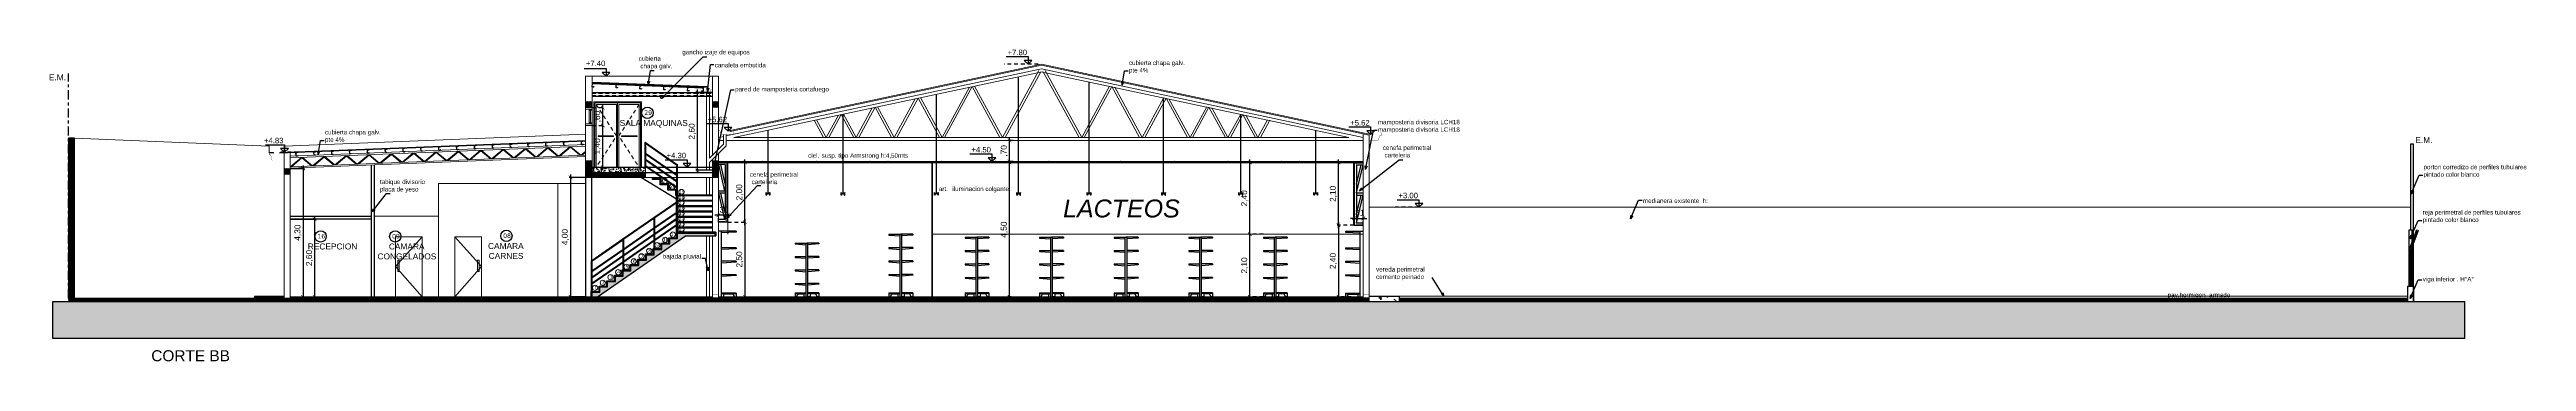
# Model space of a CAD drawing. Header units: metres. Extents: x 1093 to 1459, y -137 to 62.
# Drawn here: x 1257.9 to 1341, y -76.6 to -66.2 of the extents above; entities that cross this region are included whole.
import ezdxf

# ---------------------------------------------------------------- set-up
doc = ezdxf.new("R2010")
doc.units = ezdxf.units.M
doc.header["$LTSCALE"] = 0.508
doc.header["$PDMODE"] = 1
doc.header["$PDSIZE"] = -2
for name, pattern in [('ACAD_ISO10W100', [18, 12, -3, 0, -3]), ('HIDDEN', [0.375, 0.25, -0.125]), ('HIDDEN2', [0.1875, 0.125, -0.0625])]:
    doc.linetypes.add(name, pattern=pattern)
doc.layers.get('0').update_dxf_attribs({"color": 9})
doc.layers.get('Defpoints').update_dxf_attribs({"color": 9})
for name, color, linetype in [('1-EJES', 9, 'ACAD_ISO10W100'), ('2-texto', 9, 'Continuous'), ('3-muros', 9, 'Continuous'), ('3-tabiques', 9, 'Continuous'), ('3-VISTA', 9, 'Continuous'), ('4-carpinterias', 9, 'Continuous'), ('7-artef', 9, 'Continuous'), ('8-cotas-100', 9, 'Continuous'), ('9-Hatch', 9, 'Continuous'), ('9-Hatch existente', 9, 'Continuous'), ('Estructura', 9, 'HIDDEN2'), ('estructura metlaica', 9, 'Continuous'), ('Iluminacion', 9, 'Continuous'), ('Metálica', 9, 'Continuous')]:
    doc.layers.add(name, color=color, linetype=linetype)
doc.styles.add('swiss', font='swissel.ttf')
doc.dimstyles.new('dim-100', dxfattribs={"dimtxt": 0.2, "dimasz": 0.12, "dimexe": 0.05, "dimexo": 0, "dimgap": 0.05, "dimtad": 1, "dimzin": 4, "dimtxsty": 'swiss', "dimblk": 'ARCHTICK', "dimcen": 0.5, "dimdle": 0.1, "dimclrd": 256, "dimclre": 252, "dimclrt": 256, "dimadec": 0, "dimazin": 0, "dimtfac": 1, "dimtix": 1, "dimtmove": 2, "dimatfit": 3, "dimldrblk": 'OPEN30', "dimfxl": 0.05, "dimtolj": 1, "dimtzin": 0, "dimarcsym": 0})

# ---------------------------------------------------------------- blocks, each defined once
blk = doc.blocks.new('*U233')
at = {"layer": '3-tabiques', "color": 3}
blk.add_lwpolyline([(-0.002, 0.019), (0.002, 0.019), (0.002, 0.011), (-0.002, 0.011)], close=True, dxfattribs=at)
for points in [[(0, -0.019), (0, 0.011)], [(-0.007, -0.019), (-0.007, -0.018), (-0.004, -0.018)], [(-0.007, -0.019), (0.007, -0.019)], [(0.007, -0.019), (0.007, -0.018), (0.004, -0.018)]]:
    blk.add_lwpolyline(points, dxfattribs=at)
blk = doc.blocks.new('*U234')
at = {"layer": '3-tabiques', "color": 0, "linetype": 'ByBlock', "lineweight": -2}
for p in [(-20.4, 0), (-19.8, 0), (-19.2, 0), (-18.6, 0), (-18, 0), (-17.4, 0), (-16.8, 0), (-16.2, 0), (-15.6, 0), (-15, 0), (-14.4, 0), (-13.8, 0), (-13.2, 0), (-12.6, 0), (-12, 0), (-11.4, 0), (-10.8, 0), (-10.2, 0), (-9.6, 0), (-9, 0), (-8.4, 0), (-7.8, 0), (-7.2, 0), (-6.6, 0), (-6, 0), (-5.4, 0), (-4.8, 0), (-4.2, 0), (-3.6, 0), (-3, 0), (-2.4, 0), (-1.8, 0), (-1.2, 0), (-0.6, 0), (0, 0)]:
    blk.add_blockref('*U233', p, dxfattribs=at)
blk = doc.blocks.new('_ARCHTICK')
at = {"color": 0, "linetype": 'ByBlock', "const_width": 0.15}
blk.add_lwpolyline([(-0.5, -0.5), (0.5, 0.5)], dxfattribs=at)
blk = doc.blocks.new('_Open30')
at = {"color": 0, "linetype": 'ByBlock', "lineweight": -2}
for p, q in [((-1, 0.27), (0, 0)), ((0, 0), (-1, -0.27)), ((0, 0), (-1, 0))]:
    blk.add_line(p, q, dxfattribs=at)
blk = doc.blocks.new('*D285')
at = {"layer": '3-muros', "color": 252, "lineweight": -2, "transparency": 16777216}
for p, q in [((1290.169, -69.948), (1290.063, -69.948)), ((1290.169, -74.448), (1290.063, -74.448))]:
    blk.add_line(p, q, dxfattribs=at)
at = {"layer": '3-muros', "lineweight": -2, "transparency": 16777216}
blk.add_line((1290.113, -74.548), (1290.113, -69.848), dxfattribs=at)
at = {"layer": 'Defpoints', "color": 0, "transparency": 16777216}
for p in [(1290.113, -69.948), (1290.169, -69.948), (1290.169, -74.448)]:
    blk.add_point(p, dxfattribs=at)
at = {"layer": '3-muros', "lineweight": -2, "transparency": 16777216, "xscale": 0.12, "yscale": 0.12, "zscale": 0.12}
for p, rotation in [((1290.113, -69.948), 90), ((1290.113, -74.448), 270)]:
    blk.add_blockref('_ARCHTICK', p, dxfattribs=dict(at, rotation=rotation))
at = {"layer": '3-muros', "lineweight": 0, "transparency": 16777216, "insert": (1289.941, -72.198), "char_height": 0.2, "attachment_point": 5, "rotation": 90, "style": 'swiss'}
blk.add_mtext('\\A1;4,50', dxfattribs=at)
blk = doc.blocks.new('Lampara')
for points in [[(-0.12, 0), (-0.12, -0.25)], [(-0.12, 0), (0.12, 0)], [(0.12, 0), (0.12, -0.25)], [(-0.12, -0.25), (-0.65, -0.9), (-0.65, 0), (-0.59, -0.06)], [(-0.52, -0.9), (-0.6, -0.84)], [(-0.12, -0.25), (0.12, -0.25)], [(0.1, -0.25), (0.1, -0.12), (-0.1, -0.12), (-0.1, -0.25)], [(-0.08, -0.22), (0.08, -0.22)], [(0.12, -0.25), (0.64, -0.9), (0.64, 0), (0.59, -0.06)], [(0.52, -0.9), (0.6, -0.84)]]:
    blk.add_lwpolyline(points)
for points in [[(0.52, -0.9), (0.2, -0.34, 0.258271), (0.03, -0.25), (-0.03, -0.25, 0.258271), (-0.2, -0.34), (-0.52, -0.9)], [(-0.08, -0.22), (-0.08, -0.38, 0.414214), (-0.01, -0.45), (0.01, -0.45, 0.414214), (0.08, -0.38), (0.08, -0.22)]]:
    blk.add_lwpolyline(points, format="xyb")
blk = doc.blocks.new('C120x50x15x2')
for p, q in [((-0.025, 0.004), (-0.025, 0.116)), ((-0.023, 0.004), (-0.023, 0.116)), ((-0.021, 0.12), (0.021, 0.12)), ((-0.021, 0.118), (0.021, 0.118)), ((0.021, 0.002), (-0.021, 0.002)), ((0.021, 0), (-0.021, 0)), ((0.023, 0.116), (0.023, 0.105)), ((0.025, 0.105), (0.023, 0.105)), ((0.023, 0.015), (0.023, 0.004)), ((0.025, 0.015), (0.023, 0.015)), ((0.025, 0.116), (0.025, 0.105)), ((0.025, 0.015), (0.025, 0.004))]:
    blk.add_line(p, q)
for centre, radius, start, end in [((-0.021, 0.116), 0.004, 90, 180), ((-0.021, 0.004), 0.004, 180, 270), ((-0.021, 0.116), 0.002, 90, 180), ((-0.021, 0.004), 0.002, 180, 270), ((0.021, 0.116), 0.004, 0, 90), ((0.021, 0.116), 0.002, 0, 90), ((0.021, 0.004), 0.004, 270, 0), ((0.021, 0.004), 0.002, 270, 0)]:
    blk.add_arc(centre, radius, start, end)
blk = doc.blocks.new('*D408')
at = {"layer": '8-cotas-100', "color": 252, "lineweight": -2, "transparency": 16777216}
for p, q in [((1266, -70.148), (1266.483, -70.148)), ((1265.999, -74.448), (1266.483, -74.448))]:
    blk.add_line(p, q, dxfattribs=at)
at = {"layer": '8-cotas-100', "lineweight": -2, "transparency": 16777216}
blk.add_line((1266.433, -70.048), (1266.433, -74.548), dxfattribs=at)
at = {"layer": 'Defpoints', "color": 0, "transparency": 16777216}
for p in [(1266, -70.148), (1265.999, -74.448), (1266.433, -74.448)]:
    blk.add_point(p, dxfattribs=at)
at = {"layer": '8-cotas-100', "lineweight": -2, "transparency": 16777216, "xscale": 0.12, "yscale": 0.12, "zscale": 0.12}
for p, rotation in [((1266.433, -70.148), 90), ((1266.433, -74.448), 270)]:
    blk.add_blockref('_ARCHTICK', p, dxfattribs=dict(at, rotation=rotation))
at = {"layer": '8-cotas-100', "transparency": 16777216, "insert": (1266.262, -72.298), "char_height": 0.2, "attachment_point": 5, "rotation": 90, "style": 'swiss'}
blk.add_mtext('\\A1;4,30', dxfattribs=at)
blk = doc.blocks.new('*D412')
at = {"layer": '8-cotas-100', "color": 252, "lineweight": -2, "transparency": 16777216}
for p, q in [((1280.147, -67.608), (1279.603, -67.608)), ((1280.147, -70.208), (1279.603, -70.208))]:
    blk.add_line(p, q, dxfattribs=at)
at = {"layer": '8-cotas-100', "lineweight": -2, "transparency": 16777216}
blk.add_line((1279.653, -70.308), (1279.653, -67.508), dxfattribs=at)
at = {"layer": 'Defpoints', "color": 0, "transparency": 16777216}
for p in [(1279.653, -67.608), (1280.147, -67.608), (1280.147, -70.208)]:
    blk.add_point(p, dxfattribs=at)
at = {"layer": '8-cotas-100', "lineweight": -2, "transparency": 16777216, "xscale": 0.12, "yscale": 0.12, "zscale": 0.12}
for p, rotation in [((1279.653, -67.608), 90), ((1279.653, -70.208), 270)]:
    blk.add_blockref('_ARCHTICK', p, dxfattribs=dict(at, rotation=rotation))
at = {"layer": '8-cotas-100', "transparency": 16777216, "insert": (1279.481, -68.908), "char_height": 0.2, "attachment_point": 5, "rotation": 90, "style": 'swiss'}
blk.add_mtext('\\A1;2,60', dxfattribs=at)
blk = doc.blocks.new('*D413')
at = {"layer": '8-cotas-100', "color": 252, "lineweight": -2, "transparency": 16777216}
for p, q in [((1275.904, -70.448), (1275.347, -70.448)), ((1275.904, -74.448), (1275.347, -74.448))]:
    blk.add_line(p, q, dxfattribs=at)
at = {"layer": '8-cotas-100', "lineweight": -2, "transparency": 16777216}
blk.add_line((1275.397, -70.348), (1275.397, -74.548), dxfattribs=at)
at = {"layer": 'Defpoints', "color": 0, "transparency": 16777216}
for p in [(1275.904, -70.448), (1275.397, -74.448), (1275.904, -74.448)]:
    blk.add_point(p, dxfattribs=at)
at = {"layer": '8-cotas-100', "lineweight": -2, "transparency": 16777216, "xscale": 0.12, "yscale": 0.12, "zscale": 0.12}
for p, rotation in [((1275.397, -70.448), 90), ((1275.397, -74.448), 270)]:
    blk.add_blockref('_ARCHTICK', p, dxfattribs=dict(at, rotation=rotation))
at = {"layer": '8-cotas-100', "transparency": 16777216, "insert": (1275.225, -72.448), "char_height": 0.2, "attachment_point": 5, "rotation": 90, "style": 'swiss'}
blk.add_mtext('\\A1;4,00', dxfattribs=at)
blk = doc.blocks.new('*D414')
at = {"layer": '8-cotas-100', "color": 252, "lineweight": -2, "transparency": 16777216}
for p, q in [((1265.999, -71.848), (1266.872, -71.848)), ((1265.999, -74.448), (1266.872, -74.448))]:
    blk.add_line(p, q, dxfattribs=at)
at = {"layer": '8-cotas-100', "lineweight": -2, "transparency": 16777216}
blk.add_line((1266.822, -74.548), (1266.822, -71.748), dxfattribs=at)
at = {"layer": 'Defpoints', "color": 0, "transparency": 16777216}
for p in [(1265.999, -71.848), (1266.822, -71.848), (1265.999, -74.448)]:
    blk.add_point(p, dxfattribs=at)
at = {"layer": '8-cotas-100', "lineweight": -2, "transparency": 16777216, "xscale": 0.12, "yscale": 0.12, "zscale": 0.12}
for p, rotation in [((1266.822, -71.848), 90), ((1266.822, -74.448), 270)]:
    blk.add_blockref('_ARCHTICK', p, dxfattribs=dict(at, rotation=rotation))
at = {"layer": '8-cotas-100', "transparency": 16777216, "insert": (1266.651, -73.148), "char_height": 0.2, "attachment_point": 5, "rotation": 90, "style": 'swiss'}
blk.add_mtext('\\A1;2,60', dxfattribs=at)
blk = doc.blocks.new('*D464')
at = {"layer": '3-muros', "color": 252, "linetype": 'HIDDEN', "lineweight": -2, "transparency": 16777216}
for p, q in [((1290.237, -69.208), (1290.063, -69.208)), ((1290.237, -69.911), (1290.063, -69.911))]:
    blk.add_line(p, q, dxfattribs=at)
at = {"layer": '3-muros', "lineweight": -2, "transparency": 16777216}
blk.add_line((1290.113, -70.011), (1290.113, -69.108), dxfattribs=at)
at = {"layer": 'Defpoints', "color": 0, "transparency": 16777216}
for p in [(1290.113, -69.208), (1290.237, -69.208), (1290.237, -69.911)]:
    blk.add_point(p, dxfattribs=at)
at = {"layer": '3-muros', "lineweight": -2, "transparency": 16777216, "xscale": 0.12, "yscale": 0.12, "zscale": 0.12}
for p, rotation in [((1290.113, -69.208), 90), ((1290.113, -69.911), 270)]:
    blk.add_blockref('_ARCHTICK', p, dxfattribs=dict(at, rotation=rotation))
at = {"layer": '3-muros', "transparency": 16777216, "insert": (1289.941, -69.56), "char_height": 0.2, "attachment_point": 5, "rotation": 90, "style": 'swiss'}
blk.add_mtext('\\A1;,70', dxfattribs=at)
blk = doc.blocks.new('*D502')
at = {"layer": '8-cotas-100', "color": 252, "linetype": 'HIDDEN', "lineweight": -2, "transparency": 16777216}
for p, q in [((1276.124, -68.709), (1276.532, -68.709)), ((1276.124, -70.108), (1276.532, -70.108))]:
    blk.add_line(p, q, dxfattribs=at)
at = {"layer": '8-cotas-100', "lineweight": -2, "transparency": 16777216}
blk.add_line((1276.482, -70.208), (1276.482, -68.609), dxfattribs=at)
at = {"layer": 'Defpoints', "color": 0, "transparency": 16777216}
for p in [(1276.124, -68.709), (1276.482, -68.709), (1276.124, -70.108)]:
    blk.add_point(p, dxfattribs=at)
at = {"layer": '8-cotas-100', "lineweight": -2, "transparency": 16777216, "xscale": 0.12, "yscale": 0.12, "zscale": 0.12}
for p, rotation in [((1276.482, -68.709), 90), ((1276.482, -70.108), 270)]:
    blk.add_blockref('_ARCHTICK', p, dxfattribs=dict(at, rotation=rotation))
at = {"layer": '8-cotas-100', "transparency": 16777216, "insert": (1276.31, -69.408), "char_height": 0.2, "attachment_point": 5, "rotation": 90, "style": 'swiss'}
blk.add_mtext('\\A1;1,40', dxfattribs=at)
blk = doc.blocks.new('*D503')
at = {"layer": '8-cotas-100', "lineweight": -2, "transparency": 16777216}
blk.add_line((1276.482, -68.809), (1276.482, -68.009), dxfattribs=at)
at = {"layer": '8-cotas-100', "color": 252, "linetype": 'HIDDEN', "lineweight": -2, "transparency": 16777216}
for p, q in [((1276.114, -68.109), (1276.532, -68.109)), ((1276.124, -68.709), (1276.532, -68.709))]:
    blk.add_line(p, q, dxfattribs=at)
at = {"layer": 'Defpoints', "color": 0, "transparency": 16777216}
for p in [(1276.114, -68.109), (1276.124, -68.709), (1276.482, -68.109)]:
    blk.add_point(p, dxfattribs=at)
at = {"layer": '8-cotas-100', "lineweight": -2, "transparency": 16777216, "xscale": 0.12, "yscale": 0.12, "zscale": 0.12}
for p, rotation in [((1276.482, -68.109), 90), ((1276.482, -68.709), 270)]:
    blk.add_blockref('_ARCHTICK', p, dxfattribs=dict(at, rotation=rotation))
at = {"layer": '8-cotas-100', "transparency": 16777216, "insert": (1276.31, -68.409), "char_height": 0.2, "attachment_point": 5, "rotation": 90, "style": 'swiss'}
blk.add_mtext('\\A1;,60', dxfattribs=at)
blk = doc.blocks.new('*D587')
at = {"layer": '8-cotas-100', "lineweight": -2, "transparency": 16777216}
for p, q in [((1280.354, -71.717), (1280.234, -71.717)), ((1280.666, -71.717), (1280.354, -71.717)), ((1280.666, -71.717), (1280.786, -71.717))]:
    blk.add_line(p, q, dxfattribs=at)
at = {"layer": '8-cotas-100', "color": 252, "linetype": 'HIDDEN', "lineweight": -2, "transparency": 16777216}
for p, q in [((1280.354, -71.946), (1280.354, -71.667)), ((1280.666, -71.946), (1280.666, -71.667))]:
    blk.add_line(p, q, dxfattribs=at)
at = {"layer": 'Defpoints', "color": 0, "transparency": 16777216}
for p in [(1280.354, -71.717), (1280.354, -71.946), (1280.666, -71.946)]:
    blk.add_point(p, dxfattribs=at)
at = {"layer": '8-cotas-100', "lineweight": -2, "transparency": 16777216, "xscale": 0.12, "yscale": 0.12, "zscale": 0.12}
blk.add_blockref('_ARCHTICK', (1280.354, -71.717), dxfattribs=at)
at = {"layer": '8-cotas-100', "lineweight": -2, "transparency": 16777216, "xscale": 0.12, "yscale": 0.12, "zscale": 0.12, "rotation": 180}
blk.add_blockref('_ARCHTICK', (1280.666, -71.717), dxfattribs=at)
at = {"layer": '8-cotas-100', "transparency": 16777216, "insert": (1280.51, -71.546), "char_height": 0.2, "attachment_point": 5, "style": 'swiss'}
blk.add_mtext('\\A1;,31', dxfattribs=at)
blk = doc.blocks.new('*D588')
at = {"layer": '8-cotas-100', "color": 252, "linetype": 'HIDDEN', "lineweight": -2, "transparency": 16777216}
for p, q in [((1280.666, -71.946), (1281.293, -71.946)), ((1280.666, -74.448), (1281.293, -74.448))]:
    blk.add_line(p, q, dxfattribs=at)
at = {"layer": '8-cotas-100', "lineweight": -2, "transparency": 16777216}
blk.add_line((1281.243, -71.846), (1281.243, -74.548), dxfattribs=at)
at = {"layer": 'Defpoints', "color": 0, "transparency": 16777216}
for p in [(1280.666, -71.946), (1280.666, -74.448), (1281.243, -74.448)]:
    blk.add_point(p, dxfattribs=at)
at = {"layer": '8-cotas-100', "lineweight": -2, "transparency": 16777216, "xscale": 0.12, "yscale": 0.12, "zscale": 0.12}
for p, rotation in [((1281.243, -71.946), 90), ((1281.243, -74.448), 270)]:
    blk.add_blockref('_ARCHTICK', p, dxfattribs=dict(at, rotation=rotation))
at = {"layer": '8-cotas-100', "transparency": 16777216, "insert": (1281.071, -73.197), "char_height": 0.2, "attachment_point": 5, "rotation": 90, "style": 'swiss'}
blk.add_mtext('\\A1;2,50', dxfattribs=at)
blk = doc.blocks.new('*D589')
at = {"layer": '8-cotas-100', "color": 252, "linetype": 'HIDDEN', "lineweight": -2, "transparency": 16777216}
for p, q in [((1281.243, -69.948), (1281.193, -69.948)), ((1281.243, -71.946), (1281.193, -71.946))]:
    blk.add_line(p, q, dxfattribs=at)
at = {"layer": '8-cotas-100', "lineweight": -2, "transparency": 16777216}
blk.add_line((1281.243, -72.046), (1281.243, -69.848), dxfattribs=at)
at = {"layer": 'Defpoints', "color": 0, "transparency": 16777216}
for p in [(1281.243, -69.948), (1281.243, -69.948), (1281.243, -71.946)]:
    blk.add_point(p, dxfattribs=at)
at = {"layer": '8-cotas-100', "lineweight": -2, "transparency": 16777216, "xscale": 0.12, "yscale": 0.12, "zscale": 0.12}
for p, rotation in [((1281.243, -69.948), 90), ((1281.243, -71.946), 270)]:
    blk.add_blockref('_ARCHTICK', p, dxfattribs=dict(at, rotation=rotation))
at = {"layer": '8-cotas-100', "transparency": 16777216, "insert": (1281.071, -70.947), "char_height": 0.2, "attachment_point": 5, "rotation": 90, "style": 'swiss'}
blk.add_mtext('\\A1;2,00', dxfattribs=at)
blk = doc.blocks.new('*D590')
at = {"layer": '8-cotas-100', "color": 252, "linetype": 'HIDDEN', "lineweight": -2, "transparency": 16777216}
for p, q in [((1301.661, -72.048), (1301.093, -72.048)), ((1301.571, -74.448), (1301.093, -74.448))]:
    blk.add_line(p, q, dxfattribs=at)
at = {"layer": '8-cotas-100', "lineweight": -2, "transparency": 16777216}
blk.add_line((1301.143, -71.948), (1301.143, -74.548), dxfattribs=at)
at = {"layer": 'Defpoints', "color": 0, "transparency": 16777216}
for p in [(1301.661, -72.048), (1301.143, -74.448), (1301.571, -74.448)]:
    blk.add_point(p, dxfattribs=at)
at = {"layer": '8-cotas-100', "lineweight": -2, "transparency": 16777216, "xscale": 0.12, "yscale": 0.12, "zscale": 0.12}
for p, rotation in [((1301.143, -72.048), 90), ((1301.143, -74.448), 270)]:
    blk.add_blockref('_ARCHTICK', p, dxfattribs=dict(at, rotation=rotation))
at = {"layer": '8-cotas-100', "transparency": 16777216, "insert": (1300.971, -73.248), "char_height": 0.2, "attachment_point": 5, "rotation": 90, "style": 'swiss'}
blk.add_mtext('\\A1;2,40', dxfattribs=at)
blk = doc.blocks.new('*D591')
at = {"layer": '8-cotas-100', "color": 252, "linetype": 'HIDDEN', "lineweight": -2, "transparency": 16777216}
for p, q in [((1301.143, -69.948), (1301.093, -69.948)), ((1301.143, -72.048), (1301.093, -72.048))]:
    blk.add_line(p, q, dxfattribs=at)
at = {"layer": '8-cotas-100', "lineweight": -2, "transparency": 16777216}
blk.add_line((1301.143, -72.148), (1301.143, -69.848), dxfattribs=at)
at = {"layer": 'Defpoints', "color": 0, "transparency": 16777216}
for p in [(1301.143, -69.948), (1301.143, -69.948), (1301.143, -72.048)]:
    blk.add_point(p, dxfattribs=at)
at = {"layer": '8-cotas-100', "lineweight": -2, "transparency": 16777216, "xscale": 0.12, "yscale": 0.12, "zscale": 0.12}
for p, rotation in [((1301.143, -69.948), 90), ((1301.143, -72.048), 270)]:
    blk.add_blockref('_ARCHTICK', p, dxfattribs=dict(at, rotation=rotation))
at = {"layer": '8-cotas-100', "transparency": 16777216, "insert": (1300.971, -70.998), "char_height": 0.2, "attachment_point": 5, "rotation": 90, "style": 'swiss'}
blk.add_mtext('\\A1;2,10', dxfattribs=at)
blk = doc.blocks.new('*D592')
at = {"layer": '8-cotas-100', "lineweight": -2, "transparency": 16777216}
for p, q in [((1301.661, -71.82), (1301.541, -71.82)), ((1301.661, -71.82), (1301.974, -71.82)), ((1301.974, -71.82), (1302.094, -71.82))]:
    blk.add_line(p, q, dxfattribs=at)
at = {"layer": '8-cotas-100', "color": 252, "linetype": 'HIDDEN', "lineweight": -2, "transparency": 16777216}
for p, q in [((1301.661, -72.048), (1301.661, -71.77)), ((1301.974, -72.048), (1301.974, -71.77))]:
    blk.add_line(p, q, dxfattribs=at)
at = {"layer": 'Defpoints', "color": 0, "transparency": 16777216}
for p in [(1301.661, -72.048), (1301.974, -71.82), (1301.974, -72.048)]:
    blk.add_point(p, dxfattribs=at)
at = {"layer": '8-cotas-100', "lineweight": -2, "transparency": 16777216, "xscale": 0.12, "yscale": 0.12, "zscale": 0.12}
blk.add_blockref('_ARCHTICK', (1301.661, -71.82), dxfattribs=at)
at = {"layer": '8-cotas-100', "lineweight": -2, "transparency": 16777216, "xscale": 0.12, "yscale": 0.12, "zscale": 0.12, "rotation": 180}
blk.add_blockref('_ARCHTICK', (1301.974, -71.82), dxfattribs=at)
at = {"layer": '8-cotas-100', "transparency": 16777216, "insert": (1301.817, -71.648), "char_height": 0.2, "attachment_point": 5, "style": 'swiss'}
blk.add_mtext('\\A1;,31', dxfattribs=at)
blk = doc.blocks.new('*D593')
at = {"layer": '8-cotas-100', "color": 252, "linetype": 'HIDDEN', "lineweight": -2, "transparency": 16777216}
for p, q in [((1298.624, -72.348), (1298.12, -72.348)), ((1298.624, -74.448), (1298.12, -74.448))]:
    blk.add_line(p, q, dxfattribs=at)
at = {"layer": '8-cotas-100', "lineweight": -2, "transparency": 16777216}
blk.add_line((1298.17, -74.548), (1298.17, -72.248), dxfattribs=at)
at = {"layer": 'Defpoints', "color": 0, "transparency": 16777216}
for p in [(1298.17, -72.348), (1298.624, -72.348), (1298.624, -74.448)]:
    blk.add_point(p, dxfattribs=at)
at = {"layer": '8-cotas-100', "lineweight": -2, "transparency": 16777216, "xscale": 0.12, "yscale": 0.12, "zscale": 0.12}
for p, rotation in [((1298.17, -72.348), 90), ((1298.17, -74.448), 270)]:
    blk.add_blockref('_ARCHTICK', p, dxfattribs=dict(at, rotation=rotation))
at = {"layer": '8-cotas-100', "transparency": 16777216, "insert": (1297.999, -73.398), "char_height": 0.2, "attachment_point": 5, "rotation": 90, "style": 'swiss'}
blk.add_mtext('\\A1;2,10', dxfattribs=at)
blk = doc.blocks.new('*D594')
at = {"layer": '8-cotas-100', "color": 252, "linetype": 'HIDDEN', "lineweight": -2, "transparency": 16777216}
for p, q in [((1298.17, -69.948), (1298.12, -69.948)), ((1298.624, -72.348), (1298.12, -72.348))]:
    blk.add_line(p, q, dxfattribs=at)
at = {"layer": '8-cotas-100', "lineweight": -2, "transparency": 16777216}
blk.add_line((1298.17, -72.448), (1298.17, -69.848), dxfattribs=at)
at = {"layer": 'Defpoints', "color": 0, "transparency": 16777216}
for p in [(1298.17, -69.948), (1298.17, -69.948), (1298.624, -72.348)]:
    blk.add_point(p, dxfattribs=at)
at = {"layer": '8-cotas-100', "lineweight": -2, "transparency": 16777216, "xscale": 0.12, "yscale": 0.12, "zscale": 0.12}
for p, rotation in [((1298.17, -69.948), 90), ((1298.17, -72.348), 270)]:
    blk.add_blockref('_ARCHTICK', p, dxfattribs=dict(at, rotation=rotation))
at = {"layer": '8-cotas-100', "transparency": 16777216, "insert": (1297.999, -71.148), "char_height": 0.2, "attachment_point": 5, "rotation": 90, "style": 'swiss'}
blk.add_mtext('\\A1;2,40', dxfattribs=at)

msp = doc.modelspace()

# ---------------------------------------------------------------- hatches: boundary and pattern name
at = {"layer": '9-Hatch', "linetype": 'Continuous', "lineweight": 0}
h = msp.add_hatch(dxfattribs=at)
h.set_pattern_fill('ANSI31', color=256, scale=0.01, angle=-90)
h.set_pattern_definition([(315, (10.115945, -11.339407), (0.0224506403, 0.0224506403), [])])
h.paths.add_polyline_path([(1276.113, -67.909), (1275.915, -67.909), (1275.915, -68.109), (1276.113, -68.109)])
h = msp.add_hatch(dxfattribs=at)
h.set_pattern_fill('ANSI31', color=256, scale=0.01, angle=-90)
h.set_pattern_definition([(315, (14.35548, -11.339407), (0.0224506403, 0.0224506403), [])])
h.paths.add_polyline_path([(1280.352, -67.909), (1280.154, -67.909), (1280.154, -68.109), (1280.352, -68.109)])
h = msp.add_hatch(dxfattribs=at)
h.set_pattern_fill('ANSI31', color=256, scale=0.01, angle=-90)
h.set_pattern_definition([(315, (-1e-12, -13.57876), (0.0224506403, 0.0224506403), [])])
h.paths.add_polyline_path([(1265.997, -70.148), (1265.799, -70.148), (1265.799, -70.348), (1265.997, -70.348)])
at = {"layer": '9-Hatch'}
h = msp.add_hatch(dxfattribs=at)
h.set_pattern_fill('ANSI31', color=256, scale=0.01, angle=-90)
h.paths.add_polyline_path([(1277.914, -70.288), (1276.124, -70.288), (1276.124, -69.89), (1275.904, -69.89), (1275.904, -70.448), (1277.914, -70.448), (1277.914, -70.418)])
h = msp.add_hatch(dxfattribs=at)
h.set_pattern_fill('AR-CONC', color=256, scale=0.001)
h.set_pattern_definition([(50, (1276.68891, -70.28817), (0.182185, -0.015939), [0.01905, -0.20955]), (355, (1276.68891, -70.28817), (-0.035243, 0.191057), [0.01524, -0.16764]), (100.451, (1276.7041, -70.2895), (0.14694, 0.175118), [0.01619, -0.17809]), (46.184, (1276.68891, -70.23737), (0.27108, -0.042042), [0.028575, -0.314325]), (96.636, (1276.7115, -70.24087), (0.237404, 0.247426), [0.024285, -0.267136]), (351.184, (1276.6889, -70.23737), (0.237404, 0.247426), [0.02286, -0.25146]), (21, (1276.71431, -70.25007), (0.151614, -0.102265), [0.01905, -0.20955]), (326, (1276.71431, -70.25007), (0.061802, 0.184188), [0.01524, -0.16764]), (71.451, (1276.72695, -70.25859), (0.213416, 0.081923), [0.01619, -0.17809]), (37.5, (1276.68891, -70.288165), (0.0030886, 0.084555), [0, -0.165608, 0, -0.17018, 0, -0.168275]), (7.5, (1276.68891, -70.288165), (0.0668197, 0.1001806), [0, -0.097028, 0, -0.161798, 0, -0.064135]), (327.5, (1276.63227, -70.288165), (0.1355906, -0.0057287), [0, -0.0635, 0, -0.19812, 0, -0.26289]), (317.5, (1276.60687, -70.28817), (0.148129, 0.025426), [0, -0.08255, 0, -0.131572, 0, -0.18669])])
h.paths.add_polyline_path([(1277.914, -70.108), (1276.135, -70.108), (1276.124, -70.288), (1275.945, -70.288), (1276.539, -70.288), (1277.914, -70.288)])
h = msp.add_hatch(dxfattribs=at)
h.set_pattern_fill('ANSI31', color=256, scale=0.01, angle=-90)
h.set_pattern_definition([(315, (4.260578, -6e-13), (0.0224506403, 0.0224506403), [])])
h.paths.add_polyline_path([(1280.354, -69.897), (1280.154, -69.897), (1280.154, -70.448), (1280.354, -70.448)])
h = msp.add_hatch(dxfattribs=at)
h.set_pattern_fill('AR-CONC', color=256, scale=0.001, angle=-90)
h.paths.add_polyline_path([(1279.251, -72.408), (1280.241, -72.408), (1280.241, -72.318), (1278.984, -72.318), (1278.984, -72.498), (1278.724, -72.498), (1278.724, -72.678), (1278.464, -72.678), (1278.464, -72.858), (1278.204, -72.858), (1278.204, -73.038), (1277.944, -73.038), (1277.944, -73.218), (1277.684, -73.218), (1277.684, -73.398), (1277.423, -73.398), (1277.423, -73.578), (1277.163, -73.578), (1277.163, -73.758), (1276.903, -73.758), (1276.903, -73.938), (1276.643, -73.938), (1276.643, -74.118), (1276.383, -74.118), (1276.383, -74.298), (1276.123, -74.298), (1276.123, -74.448), (1276.304, -74.448)])
h = msp.add_hatch(dxfattribs=at)
h.set_pattern_fill('HOUND', color=256, scale=0.1, angle=45)
h.set_pattern_definition([(45, (0, 0.21733), (0.336759605, 0.561266008), [2.54, -1.27]), (135, (0, 0.21733), (0.336759605, -0.561266008), [2.54, -1.27])])
h.paths.add_polyline_path([(1338.885, -75.85), (1338.885, -74.608), (1258.047, -74.608), (1258.047, -75.85)])
at = {"layer": '9-Hatch', "linetype": 'Continuous', "lineweight": 0}
h = msp.add_hatch(dxfattribs=at)
h.set_pattern_fill('ANSI31', color=256, scale=0.005, angle=-90)
h.set_pattern_definition([(315, (0.2, -11.814364), (0.01122532015, 0.01122532015), [])])
h.paths.add_polyline_path([(1302.174, -74.608), (1302.174, -74.488), (1258.574, -74.488), (1258.574, -74.608)])
h.paths.add_polyline_path([(1303.184, -74.488), (1303.184, -74.608), (1336.974, -74.608), (1336.974, -74.488)])
at = {"layer": '9-Hatch'}
h = msp.add_hatch(dxfattribs=at)
h.set_pattern_fill('ANSI31', color=256, scale=0.01, angle=-90)
h.set_pattern_definition([(315, (0, -13.905735), (0.0224506403, 0.0224506403), [])])
h.paths.add_polyline_path([(1265.799, -74.438), (1264.804, -74.438), (1264.804, -74.488), (1265.799, -74.488)])
h = msp.add_hatch(dxfattribs=at)
h.set_pattern_fill('AR-CONC', color=256, scale=0.005, angle=-90)
h.set_pattern_definition([(320, (-19.79, -11.8144), (-0.07969543, -0.91092334), [0.09525, -1.04775]), (265, (-19.79, -11.8144), (0.9552842, 0.1762171), [0.0762, -0.8382029]), (10.451445, (-19.7966, -11.8903), (0.87558876, -0.73470624), [0.08095004, -0.8904512]), (316.1842, (-19.536, -11.8144), (-0.2102116, -1.3553952), [0.142875, -1.571625]), (6.63556, (-19.5535, -11.9273), (1.2371306, -1.1870207), [0.1214251, -1.335678]), (261.18415, (-19.536, -11.8144), (1.2371306, -1.1870207), [0.1142998, -1.2572987]), (291, (-19.5995, -11.9414), (-0.511326, -0.75807196), [0.09525, -1.04775]), (236, (-19.5995, -11.9414), (0.9209398, -0.30901014), [0.0762, -0.8382]), (341.451445, (-19.6421, -12.0045), (0.40961384, -1.0670821), [0.08095004, -0.8904497]), (307.5, (-19.79, -11.81436), (0.422775194, -0.01544302), [0, -0.82804, 0, -0.8509, 0, -0.841375]), (277.5, (-19.79, -11.81436), (0.50090287, -0.33409831), [0, -0.48514, 0, -0.80899, 0, -0.320675]), (237.5, (-19.79, -11.53115), (-0.02864372, -0.67795298), [0, -0.3175, 0, -0.9906, 0, -1.31445]), (227.5, (-19.79, -11.40415), (0.12713246, -0.7406459), [0, -0.41275, 0, -0.65786, 0, -0.93345])])
h.paths.add_polyline_path([(1302.174, -74.438), (1303.174, -74.438), (1303.174, -74.608), (1302.174, -74.608)])
at = {"layer": '9-Hatch existente', "linetype": 'Continuous', "lineweight": 0}
h = msp.add_hatch(dxfattribs=at)
h.set_pattern_fill('ANSI31', color=256, scale=0.005, angle=-90)
h.set_pattern_definition([(315, (0, -11.694364), (0.01122532015, 0.01122532015), [])])
h.paths.add_polyline_path([(1258.773, -69.139), (1258.574, -69.131), (1258.574, -74.488), (1258.774, -74.488)])

# ---------------------------------------------------------------- linework, layer by layer
at = {"layer": '1-EJES', "linetype": 'ACAD_ISO10W100', "ltscale": 0.05}
for p, q in [((1258.574, -74.488), (1258.574, -66.971)), ((1337.174, -74.608), (1337.174, -70.2))]:
    msp.add_line(p, q, dxfattribs=at)
at = {"layer": '2-texto'}
for p, q in [((1276.72, -66.935), (1276.459, -66.935)), ((1290.865, -66.532), (1290.604, -66.532)), ((1280.81, -68.778), (1280.55, -68.778)), ((1302.349, -68.888), (1302.089, -68.888)), ((1265.939, -69.485), (1265.679, -69.485)), ((1279.434, -69.985), (1279.174, -69.985)), ((1289.653, -69.789), (1289.393, -69.789)), ((1303.969, -71.325), (1303.709, -71.325))]:
    msp.add_line(p, q, dxfattribs=at)
at = {"layer": '2-texto', "linetype": 'HIDDEN'}
for p, q in [((1291.077, -66.655), (1289.934, -66.655)), ((1266.261, -69.608), (1265.69, -69.608)), ((1303.839, -71.448), (1303.039, -71.448))]:
    msp.add_line(p, q, dxfattribs=at)
at = {"layer": '2-texto'}
for points in [[(1290.001, -66.4), (1290.734, -66.4), (1290.734, -66.655)], [(1275.856, -66.804), (1276.59, -66.804), (1276.59, -67.058)], [(1276.59, -67.058), (1276.459, -66.935)], [(1276.59, -67.058), (1276.72, -66.935)], [(1290.734, -66.655), (1290.604, -66.532)], [(1290.734, -66.655), (1290.865, -66.532)], [(1279.946, -68.647), (1280.68, -68.647), (1280.68, -68.901)], [(1280.68, -68.901), (1280.55, -68.778)], [(1280.68, -68.901), (1280.81, -68.778)], [(1301.485, -68.757), (1302.219, -68.757), (1302.219, -69.011)], [(1302.219, -69.011), (1302.089, -68.888)], [(1302.219, -69.011), (1302.349, -68.888)], [(1265.175, -69.353), (1265.809, -69.353), (1265.809, -69.608)], [(1265.809, -69.608), (1265.679, -69.485)], [(1265.809, -69.608), (1265.939, -69.485)], [(1288.789, -69.658), (1289.523, -69.658), (1289.523, -69.912)], [(1278.57, -69.854), (1279.304, -69.854), (1279.304, -70.108)], [(1279.304, -70.108), (1279.174, -69.985)], [(1279.304, -70.108), (1279.434, -69.985)], [(1289.523, -69.912), (1289.393, -69.789)], [(1289.523, -69.912), (1289.653, -69.789)], [(1303.105, -71.194), (1303.839, -71.194), (1303.839, -71.448)], [(1303.839, -71.448), (1303.709, -71.325)], [(1303.839, -71.448), (1303.969, -71.325)]]:
    msp.add_lwpolyline(points, dxfattribs=at)
for centre in [(1277.977, -68.286), (1267.022, -72.423), (1269.524, -72.423), (1273.247, -72.407)]:
    msp.add_circle(centre, 0.19, dxfattribs=at)
at = {"layer": '3-muros', "linetype": 'Continuous', "lineweight": 0}
for p, q in [((1275.904, -68.109), (1275.904, -67.058)), ((1275.906, -67.058), (1276.126, -67.058)), ((1276.126, -67.058), (1276.124, -68.109)), ((1280.154, -67.058), (1280.154, -69.705)), ((1280.154, -67.058), (1280.354, -67.058)), ((1280.354, -67.058), (1280.354, -69.505)), ((1275.904, -68.109), (1276.124, -68.109)), ((1275.904, -68.709), (1276.124, -68.709)), ((1275.904, -68.709), (1275.904, -69.89)), ((1276.124, -68.709), (1276.124, -69.89)), ((1258.574, -69.131), (1258.574, -74.48)), ((1258.774, -69.139), (1258.774, -74.488)), ((1280.354, -69.652), (1280.354, -74.488)), ((1301.974, -68.985), (1301.974, -74.488)), ((1302.174, -69.028), (1302.174, -74.608)), ((1280.154, -69.848), (1280.154, -69.897)), ((1280.154, -70.04), (1280.154, -70.288)), ((1280.154, -70.448), (1280.154, -72.228)), ((1258.574, -70.921), (1258.574, -73.921)), ((1258.774, -74.488), (1258.774, -71.888)), ((1280.154, -72.228), (1280.154, -72.288)), ((1280.666, -71.946), (1280.666, -72.348)), ((1280.154, -72.408), (1280.154, -74.488)), ((1287.524, -72.348), (1301.974, -72.348)), ((1265.999, -74.448), (1280.154, -74.448)), ((1265.999, -74.458), (1280.154, -74.458)), ((1280.354, -74.448), (1301.974, -74.448)), ((1280.354, -74.458), (1301.974, -74.458)), ((1336.974, -74.488), (1336.974, -74.428))]:
    msp.add_line(p, q, dxfattribs=at)
at = {"layer": '3-muros', "lineweight": 0}
for p, q in [((1276.124, -68.109), (1275.922, -68.109)), ((1265.797, -74.488), (1265.795, -69.629)), ((1265.999, -74.488), (1265.999, -69.621))]:
    msp.add_line(p, q, dxfattribs=at)
at = {"layer": '3-muros'}
for p, q in [((1258.774, -69.139), (1258.574, -69.131)), ((1280.241, -72.318), (1280.241, -72.408))]:
    msp.add_line(p, q, dxfattribs=at)
msp.add_lwpolyline([(1258.047, -74.608), (1338.885, -74.608), (1338.885, -75.85), (1258.047, -75.85)], close=True, dxfattribs=at)
at = {"layer": '3-muros', "linetype": 'Continuous', "lineweight": 0, "flags": 128}
for points in [[(1264.804, -74.428), (1264.804, -74.428), (1265.799, -74.428)], [(1303.184, -74.608), (1303.184, -74.428), (1302.174, -74.428)], [(1303.174, -74.608), (1303.174, -74.438), (1302.174, -74.438)]]:
    msp.add_lwpolyline(points, dxfattribs=at)
at = {"layer": '3-muros', "lineweight": 0, "const_width": 0.01, "flags": 128}
for points in [[(1280.154, -74.448), (1280.154, -74.378), (1280.354, -74.378), (1280.354, -74.462), (1280.154, -74.462), (1280.154, -74.378)], [(1301.974, -74.448), (1301.974, -74.378), (1302.174, -74.378), (1302.174, -74.462), (1301.974, -74.462), (1301.974, -74.378)]]:
    msp.add_lwpolyline(points, dxfattribs=at)
at = {"layer": '3-tabiques', "linetype": 'Continuous', "lineweight": 0}
for p, q in [((1275.904, -68.159), (1275.904, -68.659)), ((1265.299, -69.397), (1258.774, -69.139)), ((1265.299, -69.629), (1265.299, -69.397)), ((1265.794, -69.609), (1265.795, -69.401)), ((1265.795, -69.401), (1275.904, -69.001)), ((1268.716, -74.448), (1268.716, -70.034)), ((1268.728, -74.448), (1268.728, -70.034)), ((1268.816, -74.448), (1268.816, -70.03)), ((1268.828, -74.448), (1268.828, -70.03)), ((1268.716, -71.748), (1265.999, -71.748)), ((1268.716, -71.76), (1265.999, -71.76)), ((1268.716, -71.836), (1265.999, -71.836)), ((1268.716, -71.848), (1265.999, -71.848))]:
    msp.add_line(p, q, dxfattribs=at)
at = {"layer": '3-tabiques'}
for p, q in [((1280.354, -69.911), (1301.974, -69.911)), ((1280.354, -69.933), (1301.974, -69.933)), ((1280.354, -69.948), (1301.974, -69.948)), ((1280.666, -71.946), (1280.666, -69.936)), ((1301.661, -69.948), (1301.974, -69.948)), ((1301.661, -72.048), (1301.661, -69.948)), ((1280.666, -71.946), (1280.354, -71.946)), ((1301.661, -72.048), (1301.974, -72.048))]:
    msp.add_line(p, q, dxfattribs=at)
at = {"layer": '3-tabiques', "const_width": 0.01}
for points in [[(1280.382, -70.018), (1280.354, -70.018), (1280.354, -69.948), (1280.382, -69.948)], [(1280.556, -69.948), (1280.584, -69.948), (1280.584, -70.018), (1280.556, -70.018)], [(1301.674, -69.989), (1301.674, -69.961), (1301.744, -69.961), (1301.744, -69.989)], [(1301.772, -69.961), (1301.744, -69.961), (1301.744, -70.031), (1301.772, -70.031)], [(1301.946, -69.961), (1301.974, -69.961), (1301.974, -70.031), (1301.946, -70.031)], [(1280.382, -70.976), (1280.354, -70.976), (1280.354, -70.906), (1280.382, -70.906)], [(1280.556, -70.906), (1280.584, -70.906), (1280.584, -70.976), (1280.556, -70.976)], [(1301.772, -70.969), (1301.744, -70.969), (1301.744, -71.039), (1301.772, -71.039)], [(1301.946, -70.969), (1301.974, -70.969), (1301.974, -71.039), (1301.946, -71.039)], [(1280.382, -71.933), (1280.354, -71.933), (1280.354, -71.863), (1280.382, -71.863)], [(1280.556, -71.863), (1280.584, -71.863), (1280.584, -71.933), (1280.556, -71.933)], [(1280.654, -71.905), (1280.654, -71.933), (1280.584, -71.933), (1280.584, -71.905)], [(1301.674, -72.008), (1301.674, -72.036), (1301.744, -72.036), (1301.744, -72.008)], [(1301.772, -71.966), (1301.744, -71.966), (1301.744, -72.036), (1301.772, -72.036)], [(1301.946, -71.966), (1301.974, -71.966), (1301.974, -72.036), (1301.946, -72.036)]]:
    msp.add_lwpolyline(points, dxfattribs=at)
at = {"layer": '3-VISTA', "lineweight": 0}
for p, q in [((1276.126, -67.058), (1280.154, -67.058)), ((1291.185, -66.808), (1280.621, -69.06)), ((1291.185, -66.655), (1280.746, -68.88)), ((1291.185, -66.685), (1280.753, -68.909)), ((1291.206, -66.906), (1280.876, -69.108)), ((1291.098, -66.87), (1289.879, -69.108)), ((1291.164, -66.906), (1289.964, -69.108)), ((1291.164, -66.906), (1301.494, -69.108)), ((1291.185, -66.655), (1302.174, -68.997)), ((1291.185, -66.685), (1302.174, -69.028)), ((1291.185, -66.808), (1301.974, -69.108)), ((1291.247, -66.906), (1292.447, -69.108)), ((1291.313, -66.87), (1292.533, -69.108)), ((1285.687, -68.082), (1286.246, -69.108)), ((1286.952, -67.813), (1286.246, -69.108)), ((1287.049, -67.792), (1286.332, -69.108)), ((1287.049, -67.792), (1287.766, -69.108)), ((1287.125, -67.776), (1287.852, -69.108)), ((1288.768, -67.426), (1287.852, -69.108)), ((1288.865, -67.405), (1287.937, -69.108)), ((1288.865, -67.405), (1289.793, -69.108)), ((1288.942, -67.389), (1289.879, -69.108)), ((1293.47, -67.389), (1292.533, -69.108)), ((1293.546, -67.405), (1292.618, -69.108)), ((1293.546, -67.405), (1294.474, -69.108)), ((1293.643, -67.426), (1294.56, -69.108)), ((1295.286, -67.776), (1294.56, -69.108)), ((1295.362, -67.792), (1294.645, -69.108)), ((1295.362, -67.792), (1296.079, -69.108)), ((1295.459, -67.813), (1296.165, -69.108)), ((1296.724, -68.082), (1296.165, -69.108)), ((1280.753, -68.909), (1280.746, -68.88)), ((1283.571, -68.534), (1283.884, -69.108)), ((1283.647, -68.517), (1283.969, -69.108)), ((1284.376, -68.362), (1283.969, -69.108)), ((1284.472, -68.341), (1284.054, -69.108)), ((1284.472, -68.341), (1284.89, -69.108)), ((1284.549, -68.325), (1284.975, -69.108)), ((1285.514, -68.119), (1284.975, -69.108)), ((1285.611, -68.099), (1285.061, -69.108)), ((1285.611, -68.099), (1286.161, -69.108)), ((1296.8, -68.099), (1296.25, -69.108)), ((1296.8, -68.099), (1297.35, -69.108)), ((1296.897, -68.119), (1297.436, -69.108)), ((1297.863, -68.325), (1297.436, -69.108)), ((1297.939, -68.341), (1297.521, -69.108)), ((1297.939, -68.341), (1298.357, -69.108)), ((1298.036, -68.362), (1298.442, -69.108)), ((1298.764, -68.517), (1298.442, -69.108)), ((1298.841, -68.534), (1298.528, -69.108)), ((1265.441, -69.615), (1265.299, -69.609)), ((1265.44, -69.635), (1265.299, -69.629)), ((1265.44, -69.635), (1265.44, -69.615)), ((1265.653, -69.615), (1275.903, -69.209)), ((1265.654, -69.635), (1275.904, -69.229)), ((1265.654, -69.635), (1265.654, -69.615)), ((1265.998, -70.092), (1275.904, -69.7)), ((1266, -69.741), (1275.904, -69.35)), ((1266.002, -69.791), (1275.904, -69.4)), ((1266.75, -70.062), (1267.127, -69.747)), ((1267.5, -70.032), (1267.159, -69.747)), ((1267.5, -70.032), (1267.877, -69.717)), ((1267.541, -70.031), (1267.893, -69.736)), ((1268.213, -70.004), (1267.893, -69.736)), ((1268.25, -70.003), (1267.909, -69.717)), ((1268.25, -70.003), (1268.627, -69.687)), ((1268.291, -70.001), (1268.643, -69.707)), ((1268.963, -69.975), (1268.643, -69.707)), ((1269, -69.973), (1268.659, -69.687)), ((1269, -69.973), (1269.377, -69.658)), ((1269.041, -69.972), (1269.393, -69.677)), ((1269.713, -69.945), (1269.393, -69.677)), ((1269.75, -69.943), (1269.409, -69.658)), ((1269.75, -69.943), (1270.127, -69.628)), ((1269.791, -69.942), (1270.143, -69.647)), ((1270.463, -69.915), (1270.143, -69.647)), ((1270.5, -69.914), (1270.159, -69.628)), ((1270.5, -69.914), (1270.876, -69.598)), ((1270.541, -69.912), (1270.892, -69.618)), ((1271.213, -69.886), (1270.892, -69.618)), ((1271.25, -69.884), (1270.909, -69.598)), ((1271.25, -69.884), (1271.626, -69.569)), ((1271.291, -69.883), (1271.642, -69.588)), ((1271.962, -69.856), (1271.642, -69.588)), ((1272, -69.854), (1271.658, -69.569)), ((1272, -69.854), (1272.376, -69.539)), ((1272.04, -69.853), (1272.392, -69.558)), ((1272.712, -69.826), (1272.392, -69.558)), ((1272.749, -69.825), (1272.408, -69.539)), ((1272.749, -69.825), (1273.126, -69.509)), ((1272.79, -69.823), (1273.142, -69.529)), ((1273.462, -69.797), (1273.142, -69.529)), ((1273.499, -69.795), (1273.158, -69.509)), ((1273.499, -69.795), (1273.876, -69.48)), ((1273.54, -69.794), (1273.892, -69.499)), ((1274.212, -69.767), (1273.892, -69.499)), ((1274.249, -69.765), (1273.908, -69.48)), ((1274.249, -69.765), (1274.626, -69.45)), ((1274.29, -69.764), (1274.642, -69.469)), ((1274.962, -69.737), (1274.642, -69.469)), ((1274.999, -69.736), (1274.658, -69.45)), ((1274.999, -69.736), (1275.376, -69.42)), ((1275.04, -69.734), (1275.392, -69.44)), ((1275.712, -69.708), (1275.392, -69.44)), ((1275.749, -69.706), (1275.408, -69.42)), ((1275.749, -69.706), (1275.904, -69.577)), ((1275.79, -69.705), (1275.904, -69.609)), ((1280.521, -69.081), (1280.354, -69.117)), ((1280.354, -69.208), (1280.521, -69.208)), ((1280.621, -69.208), (1301.974, -69.208)), ((1280.876, -69.108), (1301.494, -69.108)), ((1266, -70.142), (1275.904, -69.75)), ((1266, -70.092), (1266.377, -69.776)), ((1266.041, -70.09), (1266.393, -69.796)), ((1266.713, -70.064), (1266.393, -69.796)), ((1266.75, -70.062), (1266.409, -69.776)), ((1266.791, -70.061), (1267.143, -69.766)), ((1267.463, -70.034), (1267.143, -69.766)), ((1303.839, -71.448), (1303.375, -71.448))]:
    msp.add_line(p, q, dxfattribs=at)
at = {"layer": '3-VISTA'}
for p, q in [((1275.904, -70.448), (1275.904, -74.448)), ((1276.104, -70.448), (1276.104, -74.448)), ((1277.914, -70.288), (1280.154, -70.288)), ((1280.354, -70.018), (1280.556, -70.906)), ((1280.584, -70.018), (1280.368, -70.018)), ((1280.426, -70.018), (1280.584, -70.712)), ((1280.584, -70.018), (1280.584, -71.863)), ((1280.654, -71.933), (1280.654, -69.948)), ((1287.524, -74.448), (1287.524, -69.948)), ((1301.674, -72.036), (1301.674, -69.961)), ((1301.674, -69.961), (1301.974, -69.961)), ((1301.744, -70.031), (1301.974, -70.031)), ((1301.744, -70.031), (1301.744, -71.966)), ((1301.744, -70.969), (1301.974, -70.031)), ((1301.744, -70.674), (1301.901, -70.031)), ((1280.354, -70.976), (1280.556, -71.863)), ((1280.584, -70.976), (1280.368, -70.976)), ((1280.584, -70.906), (1280.382, -70.906)), ((1280.426, -70.976), (1280.584, -71.669)), ((1301.744, -70.969), (1301.974, -70.969)), ((1301.744, -71.039), (1301.96, -71.039)), ((1301.744, -71.978), (1301.974, -71.039)), ((1301.744, -71.682), (1301.901, -71.039)), ((1280.584, -71.933), (1280.368, -71.933)), ((1280.584, -71.863), (1280.382, -71.863)), ((1301.744, -71.966), (1301.974, -71.966)), ((1301.744, -72.036), (1301.96, -72.036))]:
    msp.add_line(p, q, dxfattribs=at)
at = {"layer": '3-VISTA', "linetype": 'Continuous'}
msp.add_line((1277.782, -70.448), (1278.954, -71.169), dxfattribs=at)
at = {"layer": '3-VISTA', "linetype": 'Continuous', "lineweight": 0}
for p, q in [((1270.974, -74.448), (1270.974, -70.648)), ((1270.974, -70.648), (1274.974, -70.648)), ((1274.974, -70.648), (1275.904, -70.648)), ((1274.974, -70.648), (1274.974, -74.448)), ((1270.974, -71.748), (1268.828, -71.748)), ((1337.074, -71.448), (1302.174, -71.448)), ((1336.974, -74.428), (1302.174, -74.428))]:
    msp.add_line(p, q, dxfattribs=at)
at = {"layer": '3-VISTA', "lineweight": 0, "flags": 128}
msp.add_lwpolyline([(1280.154, -70.448), (1278.144, -70.448)], dxfattribs=at)
at = {"layer": '3-VISTA', "linetype": 'Continuous', "flags": 128}
for points in [[(1278.924, -71.058), (1278.924, -70.878), (1278.664, -70.878), (1278.664, -70.698), (1278.404, -70.698), (1278.404, -70.518), (1278.144, -70.518), (1278.144, -70.448)], [(1278.954, -71.028), (1278.954, -70.848), (1278.694, -70.848), (1278.694, -70.668), (1278.434, -70.668), (1278.434, -70.488), (1278.174, -70.488), (1278.174, -70.448)]]:
    msp.add_lwpolyline(points, dxfattribs=at)
at = {"layer": '3-VISTA', "linetype": 'Continuous', "lineweight": 0}
for points in [[(1270.428, -74.438), (1270.428, -72.438), (1269.528, -72.438), (1269.528, -74.438)], [(1270.428, -72.438), (1269.528, -73.438), (1270.428, -74.448)], [(1271.515, -74.438), (1271.515, -72.438), (1272.415, -72.438), (1272.415, -74.438)], [(1271.515, -72.438), (1272.415, -73.438), (1271.515, -74.448)], [(1269.659, -73.223), (1269.659, -73.603), (1269.61, -73.603), (1269.61, -73.223), (1269.659, -73.223)], [(1272.284, -73.223), (1272.284, -73.603), (1272.333, -73.603), (1272.333, -73.223), (1272.284, -73.223)]]:
    msp.add_lwpolyline(points, dxfattribs=at)
at = {"layer": '4-carpinterias', "linetype": 'HIDDEN', "lineweight": 0}
msp.add_line((1275.904, -67.058), (1277.931, -67.058), dxfattribs=at)
at = {"layer": '4-carpinterias', "linetype": 'Continuous'}
for p, q in [((1276.124, -67.278), (1279.981, -67.428)), ((1276.124, -67.298), (1279.854, -67.446)), ((1276.125, -67.258), (1279.981, -67.408)), ((1279.981, -67.408), (1279.981, -67.428)), ((1277.894, -69.281), (1277.894, -70.108)), ((1277.914, -69.281), (1277.894, -69.281)), ((1277.914, -69.281), (1277.914, -70.108)), ((1277.914, -69.281), (1278.954, -70)), ((1277.914, -69.305), (1278.954, -70.024)), ((1277.914, -69.631), (1278.954, -70.35)), ((1277.914, -69.655), (1278.954, -70.374)), ((1276.124, -70.108), (1280.154, -70.108)), ((1277.914, -69.837), (1278.954, -70.556)), ((1277.914, -69.862), (1278.954, -70.581)), ((1277.914, -70.044), (1278.954, -70.763)), ((1277.914, -70.068), (1278.954, -70.787)), ((1278.954, -70), (1278.954, -72.288)), ((1278.954, -70), (1278.974, -70)), ((1278.974, -70), (1278.974, -72.288)), ((1278.974, -71.261), (1278.193, -71.801)), ((1278.974, -71.286), (1278.193, -71.825)), ((1278.193, -71.801), (1277.153, -72.52)), ((1278.193, -71.825), (1277.153, -72.544)), ((1278.193, -72.151), (1277.153, -72.87)), ((1278.193, -72.175), (1277.153, -72.894)), ((1278.974, -71.611), (1278.193, -72.151)), ((1278.974, -71.635), (1278.193, -72.175)), ((1278.974, -71.818), (1278.193, -72.357)), ((1278.974, -71.842), (1278.193, -72.382)), ((1278.974, -72.024), (1278.193, -72.564)), ((1278.974, -72.049), (1278.193, -72.588)), ((1278.194, -71.824), (1278.194, -72.828)), ((1278.214, -71.81), (1278.214, -72.828)), ((1277.153, -72.521), (1276.113, -73.24)), ((1277.153, -72.545), (1276.113, -73.264)), ((1277.153, -72.871), (1276.113, -73.59)), ((1277.153, -72.895), (1276.113, -73.614)), ((1278.193, -72.357), (1277.153, -73.076)), ((1278.193, -72.382), (1277.153, -73.101)), ((1277.153, -72.544), (1277.153, -73.548)), ((1278.193, -72.564), (1277.153, -73.283)), ((1278.193, -72.588), (1277.153, -73.307)), ((1277.173, -72.53), (1277.173, -73.548)), ((1276.093, -73.24), (1276.093, -74.268)), ((1277.153, -73.077), (1276.113, -73.796)), ((1277.153, -73.102), (1276.113, -73.821)), ((1276.113, -73.24), (1276.113, -74.268)), ((1277.153, -73.284), (1276.113, -74.003)), ((1277.153, -73.308), (1276.113, -74.027))]:
    msp.add_line(p, q, dxfattribs=at)
at = {"layer": '4-carpinterias', "lineweight": 0}
for p, q in [((1279.954, -67.608), (1279.954, -70.208)), ((1280.054, -67.608), (1280.054, -69.805)), ((1276.023, -68.659), (1276.023, -68.194)), ((1276.073, -68.194), (1276.073, -68.624)), ((1276.124, -68.194), (1276.124, -68.659)), ((1279.954, -70.448), (1279.954, -71.028)), ((1280.054, -69.946), (1280.054, -70.208)), ((1280.054, -70.448), (1280.054, -71.028)), ((1279.954, -72.408), (1279.954, -74.448)), ((1280.054, -72.408), (1280.054, -74.448))]:
    msp.add_line(p, q, dxfattribs=at)
at = {"layer": '4-carpinterias'}
for p, q in [((1337.035, -74.108), (1337.035, -72.208)), ((1337.035, -72.208), (1337.135, -72.208)), ((1337.06, -72.818), (1337.276, -72.226)), ((1337.06, -72.818), (1337.276, -72.226)), ((1337.135, -72.612), (1337.135, -72.208)), ((1280.954, -72.248), (1280.454, -72.248)), ((1301.374, -72.248), (1301.874, -72.248)), ((1337.059, -74.108), (1337.059, -72.828)), ((1337.059, -74.108), (1337.059, -72.828)), ((1337.074, -72.854), (1337.074, -73.902)), ((1337.074, -72.854), (1337.074, -73.902)), ((1337.083, -72.799), (1337.281, -72.256)), ((1337.083, -72.799), (1337.281, -72.256)), ((1337.104, -72.854), (1337.104, -73.902)), ((1337.104, -72.854), (1337.104, -73.902)), ((1337.112, -72.809), (1337.309, -72.266)), ((1337.112, -72.809), (1337.309, -72.266)), ((1337.117, -72.838), (1337.332, -72.247)), ((1337.117, -72.838), (1337.332, -72.247)), ((1337.119, -74.108), (1337.119, -72.828)), ((1337.119, -74.108), (1337.119, -72.828)), ((1337.135, -74.108), (1337.135, -72.787)), ((1337.135, -74.108), (1337.135, -72.787)), ((1336.974, -74.108), (1336.974, -74.608)), ((1337.174, -74.108), (1336.974, -74.108)), ((1336.974, -74.108), (1336.974, -74.608)), ((1337.174, -74.108), (1336.974, -74.108)), ((1337.074, -73.954), (1337.074, -74.108)), ((1337.074, -73.954), (1337.074, -74.108)), ((1337.104, -73.954), (1337.104, -74.108)), ((1337.104, -73.954), (1337.104, -74.108)), ((1337.174, -74.108), (1337.174, -74.608)), ((1337.174, -74.108), (1337.174, -74.608))]:
    msp.add_line(p, q, dxfattribs=at)
at = {"layer": '4-carpinterias', "lineweight": 0, "flags": 128}
for points in [[(1276.978, -70.108), (1276.978, -67.918), (1276.978, -67.918), (1276.174, -67.918), (1276.174, -70.108)], [(1276.978, -70.108), (1276.978, -67.953), (1276.209, -67.953), (1276.209, -70.108)], [(1276.94, -70.108), (1276.94, -68.003), (1276.259, -68.003), (1276.259, -70.108)], [(1276.978, -70.108), (1276.978, -67.918), (1276.978, -67.918), (1277.782, -67.918), (1277.782, -70.108)], [(1276.978, -70.108), (1276.978, -67.953), (1277.747, -67.953), (1277.747, -70.108)], [(1277.017, -70.108), (1277.017, -68.003), (1277.697, -68.003), (1277.697, -70.108)], [(1275.904, -68.109), (1275.904, -68.159), (1276.124, -68.159), (1276.124, -68.109)], [(1275.904, -68.709), (1275.904, -68.659), (1276.124, -68.659), (1276.124, -68.709)], [(1276.124, -68.159), (1276.124, -68.194), (1276.023, -68.194), (1276.023, -68.159)], [(1276.124, -68.659), (1276.124, -68.624), (1276.023, -68.624), (1276.023, -68.659)], [(1280.521, -69.337), (1280.054, -69.805)], [(1280.621, -69.39), (1280.054, -69.946)], [(1280.521, -69.007), (1280.521, -69.337)], [(1280.621, -69.007), (1280.621, -69.39)]]:
    msp.add_lwpolyline(points, dxfattribs=at)
at = {"layer": '4-carpinterias', "linetype": 'HIDDEN', "lineweight": 0, "flags": 128}
for points in [[(1276.259, -68.003), (1276.94, -69.056), (1276.259, -70.108)], [(1277.697, -68.003), (1277.017, -69.056), (1277.697, -70.108)]]:
    msp.add_lwpolyline(points, dxfattribs=at)
at = {"layer": '4-carpinterias', "lineweight": 0, "const_width": 0.01, "flags": 128}
for points in [[(1279.854, -67.446), (1279.854, -67.608), (1280.054, -67.608), (1280.104, -67.508), (1280.154, -67.508), (1280.155, -67.452), (1280.135, -67.452)], [(1280.85, -68.889), (1280.85, -69.007), (1280.45, -69.007), (1280.4, -68.876), (1280.35, -68.876), (1280.35, -68.835), (1280.37, -68.835)], [(1265.795, -69.637), (1265.795, -69.887), (1265.395, -69.887), (1265.345, -69.687), (1265.295, -69.687), (1265.293, -69.63), (1265.313, -69.63)], [(1302.174, -69.004), (1302.174, -69.204), (1302.474, -69.204), (1302.524, -69.054), (1302.574, -69.054), (1302.574, -68.954), (1302.554, -68.954)]]:
    msp.add_lwpolyline(points, dxfattribs=at)
at = {"layer": '4-carpinterias', "lineweight": 0, "flags": 128}
for points in [[(1276.844, -69.052), (1276.326, -69.052), (1276.326, -69.082), (1276.844, -69.082)], [(1277.111, -69.052), (1277.629, -69.052), (1277.629, -69.082), (1277.111, -69.082)]]:
    msp.add_lwpolyline(points, close=True, dxfattribs=at)
at = {"layer": '4-carpinterias', "flags": 128}
msp.add_lwpolyline([(1337.174, -74.488), (1337.174, -69.338), (1337.074, -69.338), (1337.074, -72.208)], dxfattribs=at)
at = {"layer": '4-carpinterias', "linetype": 'Continuous', "lineweight": 0}
for centre in [(1278.56, -70.571), (1278.811, -70.754), (1279.114, -70.938), (1279.114, -71.118), (1279.114, -71.298), (1279.114, -71.478), (1279.114, -71.658), (1279.114, -71.838), (1279.114, -72.018), (1279.114, -72.198), (1277.779, -73.092), (1278.038, -72.909), (1278.305, -72.719), (1278.569, -72.542), (1278.829, -72.363), (1276.48, -73.979), (1276.739, -73.791), (1276.998, -73.623), (1277.276, -73.444), (1277.518, -73.261), (1276.221, -74.149)]:
    msp.add_circle(centre, 0.0884, dxfattribs=at)
at = {"layer": '4-carpinterias'}
for centre in [(1337.304, -72.236), (1337.304, -72.236), (1337.089, -72.828), (1337.089, -72.828), (1337.089, -73.928), (1337.089, -73.928)]:
    msp.add_circle(centre, 0.03, dxfattribs=at)
at = {"layer": '7-artef'}
for p, q in [((1280.454, -72.248), (1280.354, -72.248)), ((1280.954, -72.248), (1280.454, -72.248)), ((1280.454, -74.448), (1280.454, -72.248)), ((1280.954, -72.278), (1280.454, -72.308)), ((1280.954, -72.808), (1280.454, -72.808)), ((1280.954, -72.838), (1280.454, -72.868)), ((1280.954, -72.248), (1280.954, -72.278)), ((1280.954, -72.808), (1280.954, -72.838)), ((1282.924, -72.648), (1283.294, -72.648)), ((1282.924, -72.648), (1282.924, -72.678)), ((1282.924, -72.678), (1283.294, -72.708)), ((1283.294, -74.448), (1283.294, -72.648)), ((1283.294, -72.648), (1283.324, -72.648)), ((1283.353, -72.648), (1283.324, -72.648)), ((1283.724, -72.648), (1283.353, -72.648)), ((1283.353, -74.448), (1283.353, -72.648)), ((1283.724, -72.678), (1283.353, -72.708)), ((1283.724, -72.648), (1283.724, -72.678)), ((1286.074, -72.348), (1286.444, -72.348)), ((1286.074, -72.348), (1286.074, -72.378)), ((1286.074, -72.378), (1286.444, -72.408)), ((1286.074, -72.798), (1286.444, -72.798)), ((1286.074, -72.798), (1286.074, -72.828)), ((1286.074, -72.828), (1286.444, -72.858)), ((1286.444, -74.448), (1286.444, -72.348)), ((1286.444, -72.348), (1286.474, -72.348)), ((1286.503, -72.348), (1286.474, -72.348)), ((1286.874, -72.348), (1286.503, -72.348)), ((1286.503, -74.448), (1286.503, -72.348)), ((1286.874, -72.378), (1286.503, -72.408)), ((1286.874, -72.798), (1286.503, -72.798)), ((1286.874, -72.828), (1286.503, -72.858)), ((1286.874, -72.348), (1286.874, -72.378)), ((1286.874, -72.798), (1286.874, -72.828)), ((1288.624, -72.448), (1288.994, -72.448)), ((1288.624, -72.448), (1288.624, -72.478)), ((1288.624, -72.478), (1288.994, -72.508)), ((1288.624, -72.898), (1288.994, -72.898)), ((1288.624, -72.898), (1288.624, -72.928)), ((1288.624, -72.928), (1288.994, -72.958)), ((1288.994, -74.448), (1288.994, -72.448)), ((1288.994, -72.448), (1289.024, -72.448)), ((1289.053, -72.448), (1289.024, -72.448)), ((1289.424, -72.448), (1289.053, -72.448)), ((1289.053, -74.448), (1289.053, -72.448)), ((1289.424, -72.478), (1289.053, -72.508)), ((1289.424, -72.898), (1289.053, -72.898)), ((1289.424, -72.928), (1289.053, -72.958)), ((1289.424, -72.448), (1289.424, -72.478)), ((1289.424, -72.898), (1289.424, -72.928)), ((1291.124, -72.448), (1291.494, -72.448)), ((1291.124, -72.448), (1291.124, -72.478)), ((1291.124, -72.478), (1291.494, -72.508)), ((1291.124, -72.898), (1291.494, -72.898)), ((1291.124, -72.898), (1291.124, -72.928)), ((1291.124, -72.928), (1291.494, -72.958)), ((1291.494, -74.448), (1291.494, -72.448)), ((1291.494, -72.448), (1291.524, -72.448)), ((1291.553, -72.448), (1291.524, -72.448)), ((1291.924, -72.448), (1291.553, -72.448)), ((1291.553, -74.448), (1291.553, -72.448)), ((1291.924, -72.478), (1291.553, -72.508)), ((1291.924, -72.898), (1291.553, -72.898)), ((1291.924, -72.928), (1291.553, -72.958)), ((1291.924, -72.448), (1291.924, -72.478)), ((1291.924, -72.898), (1291.924, -72.928)), ((1293.624, -72.448), (1293.994, -72.448)), ((1293.624, -72.448), (1293.624, -72.478)), ((1293.624, -72.478), (1293.994, -72.508)), ((1293.624, -72.898), (1293.994, -72.898)), ((1293.624, -72.898), (1293.624, -72.928)), ((1293.624, -72.928), (1293.994, -72.958)), ((1293.994, -74.448), (1293.994, -72.448)), ((1293.994, -72.448), (1294.024, -72.448)), ((1294.053, -72.448), (1294.024, -72.448)), ((1294.424, -72.448), (1294.053, -72.448)), ((1294.053, -74.448), (1294.053, -72.448)), ((1294.424, -72.478), (1294.053, -72.508)), ((1294.424, -72.898), (1294.053, -72.898)), ((1294.424, -72.928), (1294.053, -72.958)), ((1294.424, -72.448), (1294.424, -72.478)), ((1294.424, -72.898), (1294.424, -72.928)), ((1296.124, -72.448), (1296.494, -72.448)), ((1296.124, -72.448), (1296.124, -72.478)), ((1296.124, -72.478), (1296.494, -72.508)), ((1296.124, -72.898), (1296.494, -72.898)), ((1296.124, -72.898), (1296.124, -72.928)), ((1296.124, -72.928), (1296.494, -72.958)), ((1296.494, -74.448), (1296.494, -72.448)), ((1296.494, -72.448), (1296.524, -72.448)), ((1296.553, -72.448), (1296.524, -72.448)), ((1296.924, -72.448), (1296.553, -72.448)), ((1296.553, -74.448), (1296.553, -72.448)), ((1296.924, -72.478), (1296.553, -72.508)), ((1296.924, -72.898), (1296.553, -72.898)), ((1296.924, -72.928), (1296.553, -72.958)), ((1296.924, -72.448), (1296.924, -72.478)), ((1296.924, -72.898), (1296.924, -72.928)), ((1298.624, -72.448), (1298.994, -72.448)), ((1298.624, -72.448), (1298.624, -72.478)), ((1298.624, -72.478), (1298.994, -72.508)), ((1298.624, -72.898), (1298.994, -72.898)), ((1298.624, -72.898), (1298.624, -72.928)), ((1298.624, -72.928), (1298.994, -72.958)), ((1298.994, -74.448), (1298.994, -72.448)), ((1298.994, -72.448), (1299.024, -72.448)), ((1299.053, -72.448), (1299.024, -72.448)), ((1299.424, -72.448), (1299.053, -72.448)), ((1299.053, -74.448), (1299.053, -72.448)), ((1299.424, -72.478), (1299.053, -72.508)), ((1299.424, -72.898), (1299.053, -72.898)), ((1299.424, -72.928), (1299.053, -72.958)), ((1299.424, -72.448), (1299.424, -72.478)), ((1299.424, -72.898), (1299.424, -72.928)), ((1301.374, -72.248), (1301.874, -72.248)), ((1301.374, -72.248), (1301.374, -72.278)), ((1301.374, -72.278), (1301.874, -72.308)), ((1301.374, -72.808), (1301.874, -72.808)), ((1301.374, -72.808), (1301.374, -72.838)), ((1301.374, -72.838), (1301.874, -72.868)), ((1301.874, -74.448), (1301.874, -72.248)), ((1301.874, -72.248), (1301.974, -72.248)), ((1280.954, -73.258), (1280.454, -73.258)), ((1280.954, -73.288), (1280.454, -73.318)), ((1280.954, -73.708), (1280.454, -73.708)), ((1280.954, -73.738), (1280.454, -73.768)), ((1280.954, -73.258), (1280.954, -73.288)), ((1280.954, -73.708), (1280.954, -73.738)), ((1282.924, -73.098), (1283.294, -73.098)), ((1282.924, -73.098), (1282.924, -73.128)), ((1282.924, -73.128), (1283.294, -73.158)), ((1282.924, -73.548), (1283.294, -73.548)), ((1282.924, -73.548), (1282.924, -73.578)), ((1282.924, -73.578), (1283.294, -73.608)), ((1283.724, -73.098), (1283.353, -73.098)), ((1283.724, -73.128), (1283.353, -73.158)), ((1283.724, -73.548), (1283.353, -73.548)), ((1283.724, -73.578), (1283.353, -73.608)), ((1283.724, -73.098), (1283.724, -73.128)), ((1283.724, -73.548), (1283.724, -73.578)), ((1286.074, -73.248), (1286.444, -73.248)), ((1286.074, -73.248), (1286.074, -73.278)), ((1286.074, -73.278), (1286.444, -73.308)), ((1286.074, -73.698), (1286.444, -73.698)), ((1286.074, -73.698), (1286.074, -73.728)), ((1286.074, -73.728), (1286.444, -73.758)), ((1286.874, -73.248), (1286.503, -73.248)), ((1286.874, -73.278), (1286.503, -73.308)), ((1286.874, -73.698), (1286.503, -73.698)), ((1286.874, -73.728), (1286.503, -73.758)), ((1286.874, -73.248), (1286.874, -73.278)), ((1286.874, -73.698), (1286.874, -73.728)), ((1288.624, -73.348), (1288.994, -73.348)), ((1288.624, -73.348), (1288.624, -73.378)), ((1288.624, -73.378), (1288.994, -73.408)), ((1288.624, -73.798), (1288.994, -73.798)), ((1288.624, -73.798), (1288.624, -73.828)), ((1288.624, -73.828), (1288.994, -73.858)), ((1289.424, -73.348), (1289.053, -73.348)), ((1289.424, -73.378), (1289.053, -73.408)), ((1289.424, -73.798), (1289.053, -73.798)), ((1289.424, -73.828), (1289.053, -73.858)), ((1289.424, -73.348), (1289.424, -73.378)), ((1289.424, -73.798), (1289.424, -73.828)), ((1291.124, -73.348), (1291.494, -73.348)), ((1291.124, -73.348), (1291.124, -73.378)), ((1291.124, -73.378), (1291.494, -73.408)), ((1291.124, -73.798), (1291.494, -73.798)), ((1291.124, -73.798), (1291.124, -73.828)), ((1291.124, -73.828), (1291.494, -73.858)), ((1291.924, -73.348), (1291.553, -73.348)), ((1291.924, -73.378), (1291.553, -73.408)), ((1291.924, -73.798), (1291.553, -73.798)), ((1291.924, -73.828), (1291.553, -73.858)), ((1291.924, -73.348), (1291.924, -73.378)), ((1291.924, -73.798), (1291.924, -73.828)), ((1293.624, -73.348), (1293.994, -73.348)), ((1293.624, -73.348), (1293.624, -73.378)), ((1293.624, -73.378), (1293.994, -73.408)), ((1293.624, -73.798), (1293.994, -73.798)), ((1293.624, -73.798), (1293.624, -73.828)), ((1293.624, -73.828), (1293.994, -73.858)), ((1294.424, -73.348), (1294.053, -73.348)), ((1294.424, -73.378), (1294.053, -73.408)), ((1294.424, -73.798), (1294.053, -73.798)), ((1294.424, -73.828), (1294.053, -73.858)), ((1294.424, -73.348), (1294.424, -73.378)), ((1294.424, -73.798), (1294.424, -73.828)), ((1296.124, -73.348), (1296.494, -73.348)), ((1296.124, -73.348), (1296.124, -73.378)), ((1296.124, -73.378), (1296.494, -73.408)), ((1296.124, -73.798), (1296.494, -73.798)), ((1296.124, -73.798), (1296.124, -73.828)), ((1296.124, -73.828), (1296.494, -73.858)), ((1296.924, -73.348), (1296.553, -73.348)), ((1296.924, -73.378), (1296.553, -73.408)), ((1296.924, -73.798), (1296.553, -73.798)), ((1296.924, -73.828), (1296.553, -73.858)), ((1296.924, -73.348), (1296.924, -73.378)), ((1296.924, -73.798), (1296.924, -73.828)), ((1298.624, -73.348), (1298.994, -73.348)), ((1298.624, -73.348), (1298.624, -73.378)), ((1298.624, -73.378), (1298.994, -73.408)), ((1298.624, -73.798), (1298.994, -73.798)), ((1298.624, -73.798), (1298.624, -73.828)), ((1298.624, -73.828), (1298.994, -73.858)), ((1299.424, -73.348), (1299.053, -73.348)), ((1299.424, -73.378), (1299.053, -73.408)), ((1299.424, -73.798), (1299.053, -73.798)), ((1299.424, -73.828), (1299.053, -73.858)), ((1299.424, -73.348), (1299.424, -73.378)), ((1299.424, -73.798), (1299.424, -73.828)), ((1301.374, -73.258), (1301.874, -73.258)), ((1301.374, -73.258), (1301.374, -73.288)), ((1301.374, -73.288), (1301.874, -73.318)), ((1301.374, -73.708), (1301.874, -73.708)), ((1301.374, -73.708), (1301.374, -73.738)), ((1301.374, -73.738), (1301.874, -73.768)), ((1280.954, -74.324), (1280.454, -74.324)), ((1280.954, -74.344), (1280.454, -74.344)), ((1280.531, -74.458), (1280.454, -74.458)), ((1280.853, -74.363), (1280.531, -74.363)), ((1280.531, -74.363), (1280.531, -74.458)), ((1280.901, -74.458), (1280.853, -74.363)), ((1280.954, -74.458), (1280.901, -74.458)), ((1280.954, -74.324), (1280.954, -74.458)), ((1282.924, -73.998), (1283.294, -73.998)), ((1282.924, -73.998), (1282.924, -74.028)), ((1282.924, -74.028), (1283.294, -74.058)), ((1282.924, -74.314), (1283.294, -74.314)), ((1282.924, -74.314), (1282.924, -74.448)), ((1282.924, -74.334), (1283.294, -74.334)), ((1282.924, -74.448), (1282.977, -74.448)), ((1282.977, -74.448), (1283.024, -74.353)), ((1283.024, -74.353), (1283.217, -74.353)), ((1283.217, -74.353), (1283.217, -74.448)), ((1283.217, -74.448), (1283.294, -74.448)), ((1283.724, -73.998), (1283.353, -73.998)), ((1283.724, -74.028), (1283.353, -74.058)), ((1283.724, -74.314), (1283.353, -74.314)), ((1283.724, -74.334), (1283.353, -74.334)), ((1283.43, -74.448), (1283.353, -74.448)), ((1283.623, -74.353), (1283.43, -74.353)), ((1283.43, -74.353), (1283.43, -74.448)), ((1283.671, -74.448), (1283.623, -74.353)), ((1283.724, -74.448), (1283.671, -74.448)), ((1283.724, -73.998), (1283.724, -74.028)), ((1283.724, -74.314), (1283.724, -74.448)), ((1286.074, -74.314), (1286.444, -74.314)), ((1286.074, -74.314), (1286.074, -74.448)), ((1286.074, -74.334), (1286.444, -74.334)), ((1286.074, -74.448), (1286.127, -74.448)), ((1286.127, -74.448), (1286.174, -74.353)), ((1286.174, -74.353), (1286.367, -74.353)), ((1286.367, -74.353), (1286.367, -74.448)), ((1286.367, -74.448), (1286.444, -74.448)), ((1286.874, -74.314), (1286.503, -74.314)), ((1286.874, -74.334), (1286.503, -74.334)), ((1286.58, -74.448), (1286.503, -74.448)), ((1286.773, -74.353), (1286.58, -74.353)), ((1286.58, -74.353), (1286.58, -74.448)), ((1286.821, -74.448), (1286.773, -74.353)), ((1286.874, -74.448), (1286.821, -74.448)), ((1286.874, -74.314), (1286.874, -74.448)), ((1288.624, -74.314), (1288.994, -74.314)), ((1288.624, -74.314), (1288.624, -74.448)), ((1288.624, -74.334), (1288.994, -74.334)), ((1288.624, -74.448), (1288.677, -74.448)), ((1288.677, -74.448), (1288.724, -74.353)), ((1288.724, -74.353), (1288.917, -74.353)), ((1288.917, -74.353), (1288.917, -74.448)), ((1288.917, -74.448), (1288.994, -74.448)), ((1289.424, -74.314), (1289.053, -74.314)), ((1289.424, -74.334), (1289.053, -74.334)), ((1289.13, -74.448), (1289.053, -74.448)), ((1289.323, -74.353), (1289.13, -74.353)), ((1289.13, -74.353), (1289.13, -74.448)), ((1289.371, -74.448), (1289.323, -74.353)), ((1289.424, -74.448), (1289.371, -74.448)), ((1289.424, -74.314), (1289.424, -74.448)), ((1291.124, -74.314), (1291.494, -74.314)), ((1291.124, -74.314), (1291.124, -74.448)), ((1291.124, -74.334), (1291.494, -74.334)), ((1291.124, -74.448), (1291.177, -74.448)), ((1291.177, -74.448), (1291.224, -74.353)), ((1291.224, -74.353), (1291.417, -74.353)), ((1291.417, -74.353), (1291.417, -74.448)), ((1291.417, -74.448), (1291.494, -74.448)), ((1291.924, -74.314), (1291.553, -74.314)), ((1291.924, -74.334), (1291.553, -74.334)), ((1291.63, -74.448), (1291.553, -74.448)), ((1291.823, -74.353), (1291.63, -74.353)), ((1291.63, -74.353), (1291.63, -74.448)), ((1291.871, -74.448), (1291.823, -74.353)), ((1291.924, -74.448), (1291.871, -74.448)), ((1291.924, -74.314), (1291.924, -74.448)), ((1293.624, -74.314), (1293.994, -74.314)), ((1293.624, -74.314), (1293.624, -74.448)), ((1293.624, -74.334), (1293.994, -74.334)), ((1293.624, -74.448), (1293.677, -74.448)), ((1293.677, -74.448), (1293.724, -74.353)), ((1293.724, -74.353), (1293.917, -74.353)), ((1293.917, -74.353), (1293.917, -74.448)), ((1293.917, -74.448), (1293.994, -74.448)), ((1294.424, -74.314), (1294.053, -74.314)), ((1294.424, -74.334), (1294.053, -74.334)), ((1294.13, -74.448), (1294.053, -74.448)), ((1294.323, -74.353), (1294.13, -74.353)), ((1294.13, -74.353), (1294.13, -74.448)), ((1294.371, -74.448), (1294.323, -74.353)), ((1294.424, -74.448), (1294.371, -74.448)), ((1294.424, -74.314), (1294.424, -74.448)), ((1296.124, -74.314), (1296.494, -74.314)), ((1296.124, -74.314), (1296.124, -74.448)), ((1296.124, -74.334), (1296.494, -74.334)), ((1296.124, -74.448), (1296.177, -74.448)), ((1296.177, -74.448), (1296.224, -74.353)), ((1296.224, -74.353), (1296.417, -74.353)), ((1296.417, -74.353), (1296.417, -74.448)), ((1296.417, -74.448), (1296.494, -74.448)), ((1296.924, -74.314), (1296.553, -74.314)), ((1296.924, -74.334), (1296.553, -74.334)), ((1296.63, -74.448), (1296.553, -74.448)), ((1296.823, -74.353), (1296.63, -74.353)), ((1296.63, -74.353), (1296.63, -74.448)), ((1296.871, -74.448), (1296.823, -74.353)), ((1296.924, -74.448), (1296.871, -74.448)), ((1296.924, -74.314), (1296.924, -74.448)), ((1298.624, -74.314), (1298.994, -74.314)), ((1298.624, -74.314), (1298.624, -74.448)), ((1298.624, -74.334), (1298.994, -74.334)), ((1298.624, -74.448), (1298.677, -74.448)), ((1298.677, -74.448), (1298.724, -74.353)), ((1298.724, -74.353), (1298.917, -74.353)), ((1298.917, -74.353), (1298.917, -74.448)), ((1298.917, -74.448), (1298.994, -74.448)), ((1299.424, -74.314), (1299.053, -74.314)), ((1299.424, -74.334), (1299.053, -74.334)), ((1299.13, -74.448), (1299.053, -74.448)), ((1299.323, -74.353), (1299.13, -74.353)), ((1299.13, -74.353), (1299.13, -74.448)), ((1299.371, -74.448), (1299.323, -74.353)), ((1299.424, -74.448), (1299.371, -74.448)), ((1299.424, -74.314), (1299.424, -74.448)), ((1301.374, -74.324), (1301.874, -74.324)), ((1301.374, -74.324), (1301.374, -74.458)), ((1301.374, -74.344), (1301.874, -74.344)), ((1301.374, -74.458), (1301.427, -74.458)), ((1301.427, -74.458), (1301.474, -74.363)), ((1301.474, -74.363), (1301.796, -74.363)), ((1301.796, -74.363), (1301.796, -74.458)), ((1301.796, -74.458), (1301.874, -74.458))]:
    msp.add_line(p, q, dxfattribs=at)
at = {"layer": '8-cotas-100'}
msp.add_line((1287.524, -69.933), (1287.524, -74.448), dxfattribs=at)
at = {"layer": 'Estructura', "linetype": 'Continuous', "lineweight": 0}
for p, q in [((1275.904, -69.89), (1275.904, -70.448)), ((1275.904, -69.89), (1276.124, -69.89)), ((1278.144, -70.448), (1275.904, -70.448)), ((1276.124, -69.89), (1276.124, -70.288)), ((1276.124, -70.288), (1277.914, -70.288)), ((1277.914, -70.108), (1277.914, -70.448)), ((1280.154, -70.448), (1280.154, -69.897)), ((1280.154, -69.897), (1280.354, -69.897)), ((1280.354, -70.448), (1280.154, -70.448)), ((1280.354, -69.897), (1280.354, -70.448)), ((1258.574, -74.488), (1302.174, -74.488)), ((1303.184, -74.488), (1336.974, -74.488))]:
    msp.add_line(p, q, dxfattribs=at)
at = {"layer": 'Estructura', "linetype": 'Continuous'}
for p, q in [((1278.924, -71.058), (1280.154, -71.058)), ((1278.954, -72.288), (1278.954, -71.028)), ((1278.954, -71.028), (1280.154, -71.028)), ((1278.954, -71.208), (1280.154, -71.208)), ((1278.954, -71.238), (1280.154, -71.238)), ((1278.954, -71.388), (1280.154, -71.388)), ((1278.954, -71.418), (1280.154, -71.418)), ((1278.954, -71.568), (1280.154, -71.568)), ((1278.954, -71.598), (1280.154, -71.598)), ((1278.954, -71.748), (1280.154, -71.748)), ((1278.954, -71.778), (1280.154, -71.778)), ((1278.954, -71.928), (1280.154, -71.928)), ((1278.954, -71.958), (1280.154, -71.958)), ((1278.954, -72.108), (1280.154, -72.108)), ((1278.954, -72.138), (1280.154, -72.138)), ((1276.304, -74.448), (1279.251, -72.408)), ((1278.984, -72.318), (1280.241, -72.318)), ((1279.251, -72.408), (1280.272, -72.408)), ((1280.272, -72.288), (1280.272, -72.408))]:
    msp.add_line(p, q, dxfattribs=at)
at = {"layer": 'Estructura', "linetype": 'Continuous', "lineweight": 0, "const_width": 0.01}
for points in [[(1275.914, -68.109), (1276.114, -68.109), (1276.114, -67.909), (1275.914, -67.909)], [(1280.154, -68.109), (1280.354, -68.109), (1280.354, -67.909), (1280.154, -67.909)], [(1265.797, -70.348), (1265.997, -70.348), (1265.997, -70.148), (1265.797, -70.148)]]:
    msp.add_lwpolyline(points, close=True, dxfattribs=at)
at = {"layer": 'Estructura', "linetype": 'Continuous', "flags": 128}
for points in [[(1276.093, -74.448), (1276.093, -74.268), (1276.353, -74.268), (1276.353, -74.088), (1276.613, -74.088), (1276.613, -73.908), (1276.873, -73.908), (1276.873, -73.728), (1277.133, -73.728), (1277.133, -73.548), (1277.393, -73.548), (1277.393, -73.368), (1277.654, -73.368), (1277.654, -73.188), (1277.914, -73.188), (1277.914, -73.008), (1278.174, -73.008), (1278.174, -72.828), (1278.434, -72.828), (1278.434, -72.648), (1278.694, -72.648), (1278.694, -72.468), (1278.954, -72.468), (1278.954, -72.288), (1280.272, -72.288), (1280.272, -72.288), (1278.954, -72.288)], [(1276.123, -74.448), (1276.123, -74.298), (1276.383, -74.298), (1276.383, -74.118), (1276.643, -74.118), (1276.643, -73.938), (1276.903, -73.938), (1276.903, -73.758), (1277.163, -73.758), (1277.163, -73.578), (1277.423, -73.578), (1277.423, -73.398), (1277.684, -73.398), (1277.684, -73.218), (1277.944, -73.218), (1277.944, -73.038), (1278.204, -73.038), (1278.204, -72.858), (1278.464, -72.858), (1278.464, -72.678), (1278.724, -72.678), (1278.724, -72.498), (1278.984, -72.498), (1278.984, -72.318)]]:
    msp.add_lwpolyline(points, dxfattribs=at)
at = {"layer": 'Estructura', "linetype": 'Continuous', "lineweight": 0, "flags": 128}
msp.add_lwpolyline([(1264.804, -74.488), (1264.804, -74.438), (1265.799, -74.438)], dxfattribs=at)
at = {"layer": 'estructura metlaica'}
for p, q in [((1276.114, -67.609), (1280.154, -67.609)), ((1276.114, -67.729), (1280.154, -67.729))]:
    msp.add_line(p, q, dxfattribs=at)
at = {"layer": 'estructura metlaica', "linetype": 'HIDDEN'}
for p, q in [((1276.114, -67.629), (1280.154, -67.629)), ((1276.114, -67.709), (1280.154, -67.709))]:
    msp.add_line(p, q, dxfattribs=at)
at = {"layer": 'estructura metlaica', "flags": 128}
msp.add_lwpolyline([(1278.488, -67.729), (1278.488, -67.773, -1), (1278.419, -67.773, -1), (1278.431, -67.773, 1), (1278.479, -67.773), (1278.479, -67.729)], format="xyb", dxfattribs=at)
at = {"layer": 'Iluminacion'}
for points in [[(1290.419, -70.958), (1290.419, -67.074)], [(1292.784, -70.958), (1292.784, -67.251)], [(1287.667, -70.958), (1287.667, -67.66)], [(1295.28, -70.958), (1295.28, -67.783)], [(1282.022, -70.958), (1282.022, -68.864)], [(1284.534, -70.958), (1284.534, -68.328)], [(1297.871, -70.958), (1297.871, -68.336)], [(1300.383, -70.958), (1300.383, -68.871)]]:
    msp.add_lwpolyline(points, dxfattribs=at)

# ---------------------------------------------------------------- block references
at = {"layer": '3-tabiques'}
msp.add_blockref('*U234', (1301.039, -69.931), dxfattribs=at)
at = {"layer": 'Iluminacion', "xscale": -0.1, "yscale": 0.1, "zscale": 0.1}
for p in [(1282.022, -70.958), (1284.534, -70.958), (1287.667, -70.958), (1290.419, -70.958), (1292.784, -70.958), (1295.28, -70.958), (1297.871, -70.958), (1297.871, -70.958), (1300.383, -70.958), (1300.383, -70.958)]:
    msp.add_blockref('Lampara', p, dxfattribs=at)
at = {"layer": 'Metálica'}
for p, rotation in [((1276.151, -67.419), 356.7678862693729), ((1276.949, -67.451), 356.7678862693729), ((1277.748, -67.483), 356.7678862693729), ((1278.547, -67.516), 356.7678862693729), ((1279.346, -67.548), 356.7678862693729), ((1279.825, -67.443), 176.7678862693728), ((1266.225, -69.734), 2.897112407853484), ((1266.825, -69.707), 2.897112407853484), ((1267.422, -69.685), 2.897112407853484), ((1268.022, -69.663), 2.897112407853484), ((1268.619, -69.638), 2.897112407853484), ((1269.219, -69.616), 2.897112407853484), ((1269.816, -69.59), 2.897112407853484), ((1270.414, -69.569), 2.897112407853484), ((1271.011, -69.543), 2.897112407853484), ((1271.611, -69.521), 2.897112407853484), ((1272.209, -69.496), 2.897112407853484), ((1272.808, -69.474), 2.897112407853484), ((1273.406, -69.448), 2.897112407853484), ((1274.003, -69.427), 2.897112407853484), ((1274.601, -69.401), 2.897112407853484), ((1275.198, -69.379), 2.897112407853484), ((1275.796, -69.354), 2.897112407853484)]:
    msp.add_blockref('C120x50x15x2', p, dxfattribs=dict(at, rotation=rotation))

# ---------------------------------------------------------------- texts
at = {"layer": '2-texto', "style": 'swiss'}
for s, height, p in [('+7.80', 0.1847, (1290.049, -66.353)), ('+7.40', 0.1847, (1275.913, -66.719)), ('+5.62', 0.1847, (1279.995, -68.6)), ('+5.62', 0.1847, (1301.534, -68.71)), ('+4.83', 0.1847, (1265.123, -69.307)), ('+4.30', 0.1847, (1278.619, -69.807)), ('+4.50', 0.1847, (1288.838, -69.611)), ('+3.00', 0.1847, (1303.154, -71.147)), ('CORTE BB', 0.3694, (1261.344, -76.607))]:
    msp.add_text(s, height=height, dxfattribs=at).set_placement(p)
for s, insert, char_height, width, attachment_point in [('\\A1;cubierta\\P chapa galv.', (1277.681, -66.837), 0.15, 3.95327, 7), ('\\A1;gancho izaje de equipos', (1279.145, -66.37), 0.15, 3.95327, 7), ('E.M.', (1257.91, -66.999), 0.2, 3.10441, 1), ('\\A1;canaleta embutida', (1280.233, -66.764), 0.15, 3.95327, 7), ('\\A1;cubierta chapa galv.\\Ppte 4%', (1294.118, -66.979), 0.15, 3.95327, 7), ('\\A1;pared de mamposteria cortafuego', (1280.915, -67.612), 0.15, 3.95327, 7), ('\\A1;cubierta chapa galv.\\Ppte 4%', (1267.167, -69.304), 0.15, 3.95327, 7), ('\\pi0.056981;{\\fArial|b0|i0|c0|p34;SALA MAQUINAS}', (1276.989, -68.524), 0.2, 2.36921, 1), ('\\A1;mamposteria divisoria LCH18', (1302.462, -68.715), 0.15, 3.95327, 7), ('\\A1;mamposteria divisoria LCH18', (1302.462, -68.965), 0.15, 3.95327, 7), ('\\A1;\\pi-0.45,l0.6,t0.6;ciel.^Isusp. tipo Armstrong h:4,50mts', (1283.215, -69.835), 0.15, 3.95327, 7), ('\\A1;cenefa perimetral\\P carteleria', (1302.629, -69.78), 0.15, 3.95327, 7), ('E.M.', (1337.241, -69.094), 0.2, 3.10441, 1), ('\\A1;tabique divisorio\\Pplaca de yeso', (1269.008, -70.965), 0.15, 3.95327, 7), ('\\A1;cenefa perimetral\\P carteleria', (1281.41, -70.676), 0.15, 3.95327, 7), ('\\A1;porton corredizo de perfiles tubulares\\Ppintado color blanco', (1337.515, -70.47), 0.15, 3.95327, 7), ('\\A1;\\pi-0.45,l0.75,t0.75;art.^Iiluminacion colgante', (1287.447, -70.952), 0.15, 3.95327, 7), ('\\A1;medianera existente  h:', (1311.349, -71.307), 0.15, 3.95327, 7), ('\\A1;reja perimetral de perfiles tubulares\\Ppintado color blanco', (1337.488, -71.988), 0.15, 3.95327, 7), ('\\pi0.37649;{\\fArial|b0|i0|c0|p34;RECEPCION}', (1266.214, -72.662), 0.2, 2.36921, 1), ('\\pi0.59368;{\\fArial|b0|i0|c0|p34;CAMARA\\P\\pi0.21298;CONGELADOS}', (1268.715, -72.662), 0.2, 2.36921, 1), ('\\pi0.59368;{\\fArial|b0|i0|c0|p34;CAMARA\\P\\pi0.61667;CARNES}', (1272.038, -72.645), 0.2, 2.36921, 1), ('{\\fVerdana|b0|i0|c0|p34;08}', (1273.139, -72.48), 0.15, 0.29475, 7), ('\\A1;bajada pluvial', (1279.772, -73.212), 0.15, 3.95327, 9), ('\\A1;vereda perimetral\\Pcemento peinado', (1302.403, -73.897), 0.15, 3.95327, 7), ('\\A1;viga inferior . H°A°', (1337.488, -73.977), 0.15, 3.95327, 7), ('\\A1;pav.hormigon  armado', (1328.94, -74.507), 0.15, 3.95327, 7)]:
    msp.add_mtext(s, dxfattribs=dict(at, insert=insert, char_height=char_height, width=width, attachment_point=attachment_point))
at = {"layer": '3-tabiques', "insert": (1295.822, -71.189), "char_height": 0.6, "attachment_point": 3}
msp.add_mtext_dynamic_manual_height_columns('{\\fArial|b0|i1|c0|p34;LACTEOS}', width=4.00036, gutter_width=12.5, heights=[0], dxfattribs=at)
at = {"layer": '3-VISTA', "char_height": 0.15, "width": 0.29475, "attachment_point": 7, "style": 'swiss'}
for s, insert in [('{\\fVerdana|b0|i0|c0|p34;29}', (1277.869, -68.358)), ('{\\fVerdana|b0|i0|c0|p34;16}', (1266.914, -72.496)), ('{\\fVerdana|b0|i0|c0|p34;09}', (1269.416, -72.496))]:
    msp.add_mtext(s, dxfattribs=dict(at, insert=insert))
at = {"layer": '4-carpinterias', "linetype": 'Continuous', "lineweight": 0, "char_height": 0.1125, "width": 0.12857, "attachment_point": 7, "style": 'swiss'}
for s, insert in [('\\pi-0.019767;{\\fVerdana|b0|i0|c0|p34;21}', (1278.502, -70.622)), ('\\pi-0.022903;{\\fVerdana|b0|i0|c0|p34;20}', (1278.752, -70.806)), ('\\pi-0.018974;{\\fVerdana|b0|i0|c0|p34;18}', (1279.055, -71.17)), ('\\pi-0.018709;{\\fVerdana|b0|i0|c0|p34;17}', (1279.055, -71.35)), ('\\pi-0.018483;{\\fVerdana|b0|i0|c0|p34;19}', (1279.055, -70.99)), ('\\pi-0.019843;{\\fVerdana|b0|i0|c0|p34;14}', (1279.055, -71.89)), ('\\pi-0.019389;{\\fVerdana|b0|i0|c0|p34;16}', (1279.055, -71.53)), ('\\pi-0.018105;{\\fVerdana|b0|i0|c0|p34;15}', (1279.055, -71.71)), ('\\pi-0.017765;{\\fVerdana|b0|i0|c0|p34;13}', (1279.055, -72.07)), ('\\pi-0.018558;{\\fVerdana|b0|i0|c0|p34;12}', (1279.055, -72.25)), ('\\pi0.025792;{\\fVerdana|b0|i0|c0|p34;7}', (1277.721, -73.144)), ('\\pi0.024319;{\\fVerdana|b0|i0|c0|p34;8}', (1277.979, -72.961)), ('\\pi0.02447;{\\fVerdana|b0|i0|c0|p34;9}', (1278.246, -72.77)), ('\\pi-0.018483;{\\fVerdana|b0|i0|c0|p34;10}', (1278.51, -72.594)), ('\\pi-0.015347;{\\fVerdana|b0|i0|c0|p34;11}', (1278.77, -72.415)), ('\\pi0.027228;{\\fVerdana|b0|i0|c0|p34;3}', (1276.681, -73.843)), ('\\pi0.02175;{\\fVerdana|b0|i0|c0|p34;4}', (1276.94, -73.675)), ('\\pi0.027643;{\\fVerdana|b0|i0|c0|p34;5}', (1277.217, -73.496)), ('\\pi0.02447;{\\fVerdana|b0|i0|c0|p34;6}', (1277.46, -73.313)), ('\\pi0.033839;{\\fVerdana|b0|i0|c0|p34;1}', (1276.163, -74.201)), ('\\pi0.026208;{\\fVerdana|b0|i0|c0|p34;2}', (1276.422, -74.031))]:
    msp.add_mtext(s, dxfattribs=dict(at, insert=insert))

# ---------------------------------------------------------------- dimensions: what is measured, and where the dimension line sits
at = {"layer": '3-muros'}
dim = msp.add_linear_dim(base=(1290.113, -69.208), p1=(1290.237, -69.911), p2=(1290.237, -69.208), angle=90, dimstyle='dim-100', override={"dimfxl": 0.001}, dxfattribs=at)
dim.commit()
dim.dimension.update_dxf_attribs({"geometry": '*D464', "text_midpoint": (1289.941, -69.56)})
at = {"layer": '3-muros', "lineweight": 0}
dim = msp.add_linear_dim(base=(1290.113, -69.948), p1=(1290.169, -74.448), p2=(1290.169, -69.948), angle=90, dimstyle='dim-100', dxfattribs=at)
dim.commit()
dim.dimension.update_dxf_attribs({"geometry": '*D285', "text_midpoint": (1289.941, -72.198)})
at = {"layer": '8-cotas-100'}
for base, p1, p2, angle, picture, middle in [((1276.482, -68.109), (1276.124, -68.709), (1276.114, -68.109), 90, '*D503', (1276.31, -68.409)), ((1279.653, -67.608), (1280.147, -70.208), (1280.147, -67.608), 90, '*D412', (1279.481, -68.908)), ((1276.482, -68.709), (1276.124, -70.108), (1276.124, -68.709), 90, '*D502', (1276.31, -69.408)), ((1266.433, -74.448), (1266, -70.148), (1265.999, -74.448), 90, '*D408', (1266.262, -72.298)), ((1275.397, -74.448), (1275.904, -70.448), (1275.904, -74.448), 90, '*D413', (1275.225, -72.448)), ((1281.243, -69.948), (1281.243, -71.946), (1281.243, -69.948), 90, '*D589', (1281.071, -70.947)), ((1298.17, -69.948), (1298.624, -72.348), (1298.17, -69.948), 90, '*D594', (1297.999, -71.148)), ((1301.143, -69.948), (1301.143, -72.048), (1301.143, -69.948), 90, '*D591', (1300.971, -70.998)), ((1266.822, -71.848), (1265.999, -74.448), (1265.999, -71.848), 90, '*D414', (1266.651, -73.148)), ((1281.243, -74.448), (1280.666, -71.946), (1280.666, -74.448), 90, '*D588', (1281.071, -73.197)), ((1301.143, -74.448), (1301.661, -72.048), (1301.571, -74.448), 90, '*D590', (1300.971, -73.248)), ((1301.974, -71.82), (1301.661, -72.048), (1301.974, -72.048), 180, '*D592', (1301.817, -71.648)), ((1298.17, -72.348), (1298.624, -74.448), (1298.624, -72.348), 90, '*D593', (1297.999, -73.398))]:
    dim = msp.add_linear_dim(base=base, p1=p1, p2=p2, angle=angle, dimstyle='dim-100', dxfattribs=at)
    dim.commit()
    dim.dimension.update_dxf_attribs({"geometry": picture, "text_midpoint": middle})
dim = msp.add_linear_dim(base=(1280.354, -71.717), p1=(1280.666, -71.946), p2=(1280.354, -71.946), dimstyle='dim-100', dxfattribs=at)
dim.commit()
dim.dimension.update_dxf_attribs({"geometry": '*D587', "text_midpoint": (1280.51, -71.546)})

# ---------------------------------------------------------------- leaders
at = {"layer": '8-cotas-100', "annotation_type": 0, "has_hookline": 1, "hookline_direction": 0}
for points in [[(1278.455, -67.797), (1279.848, -66.408), (1279.968, -66.408)], [(1277.999, -67.343), (1278.08, -66.869), (1278.2, -66.869)], [(1279.994, -67.576), (1280.087, -66.668), (1280.207, -66.668)], [(1293.891, -67.356), (1293.972, -66.883), (1294.092, -66.883)], [(1280.225, -70.004), (1280.769, -67.516), (1280.889, -67.516)], [(1302.046, -70.188), (1302.316, -68.869), (1302.436, -68.869)], [(1266.939, -69.681), (1267.02, -69.208), (1267.14, -69.208)], [(1301.852, -70.898), (1303.178, -69.856), (1303.298, -69.856)], [(1337.099, -70.993), (1337.368, -70.374), (1337.488, -70.374)], [(1268.748, -71.605), (1269.232, -70.986), (1269.352, -70.986)], [(1280.622, -71.831), (1281.663, -70.723), (1281.783, -70.723)], [(1310.933, -71.831), (1311.203, -71.211), (1311.323, -71.211)], [(1337.072, -72.511), (1337.341, -71.892), (1337.461, -71.892)], [(1337.072, -74.5), (1337.341, -73.881), (1337.461, -73.881)]]:
    msp.add_leader(points, dimstyle='dim-100', override={"dimgap": 0.05, "dimtad": 0, "dimarcsym": 1}, dxfattribs=at)
at = {"layer": '8-cotas-100', "annotation_type": 0, "has_hookline": 1, "hookline_direction": 0, "horizontal_direction": (-1, 0, 0)}
msp.add_leader([(1280.012, -73.582), (1279.918, -73.162), (1279.798, -73.162)], dimstyle='dim-100', override={"dimgap": 0.05, "dimtad": 0, "dimarcsym": 1}, dxfattribs=at)
at = {"layer": '8-cotas-100'}
msp.add_leader([(1304.678, -74.422), (1304.288, -73.802)], dimstyle='dim-100', override={"dimgap": 0.05, "dimtad": 0, "dimarcsym": 1}, dxfattribs=at)

doc.saveas('drawing.dxf')
